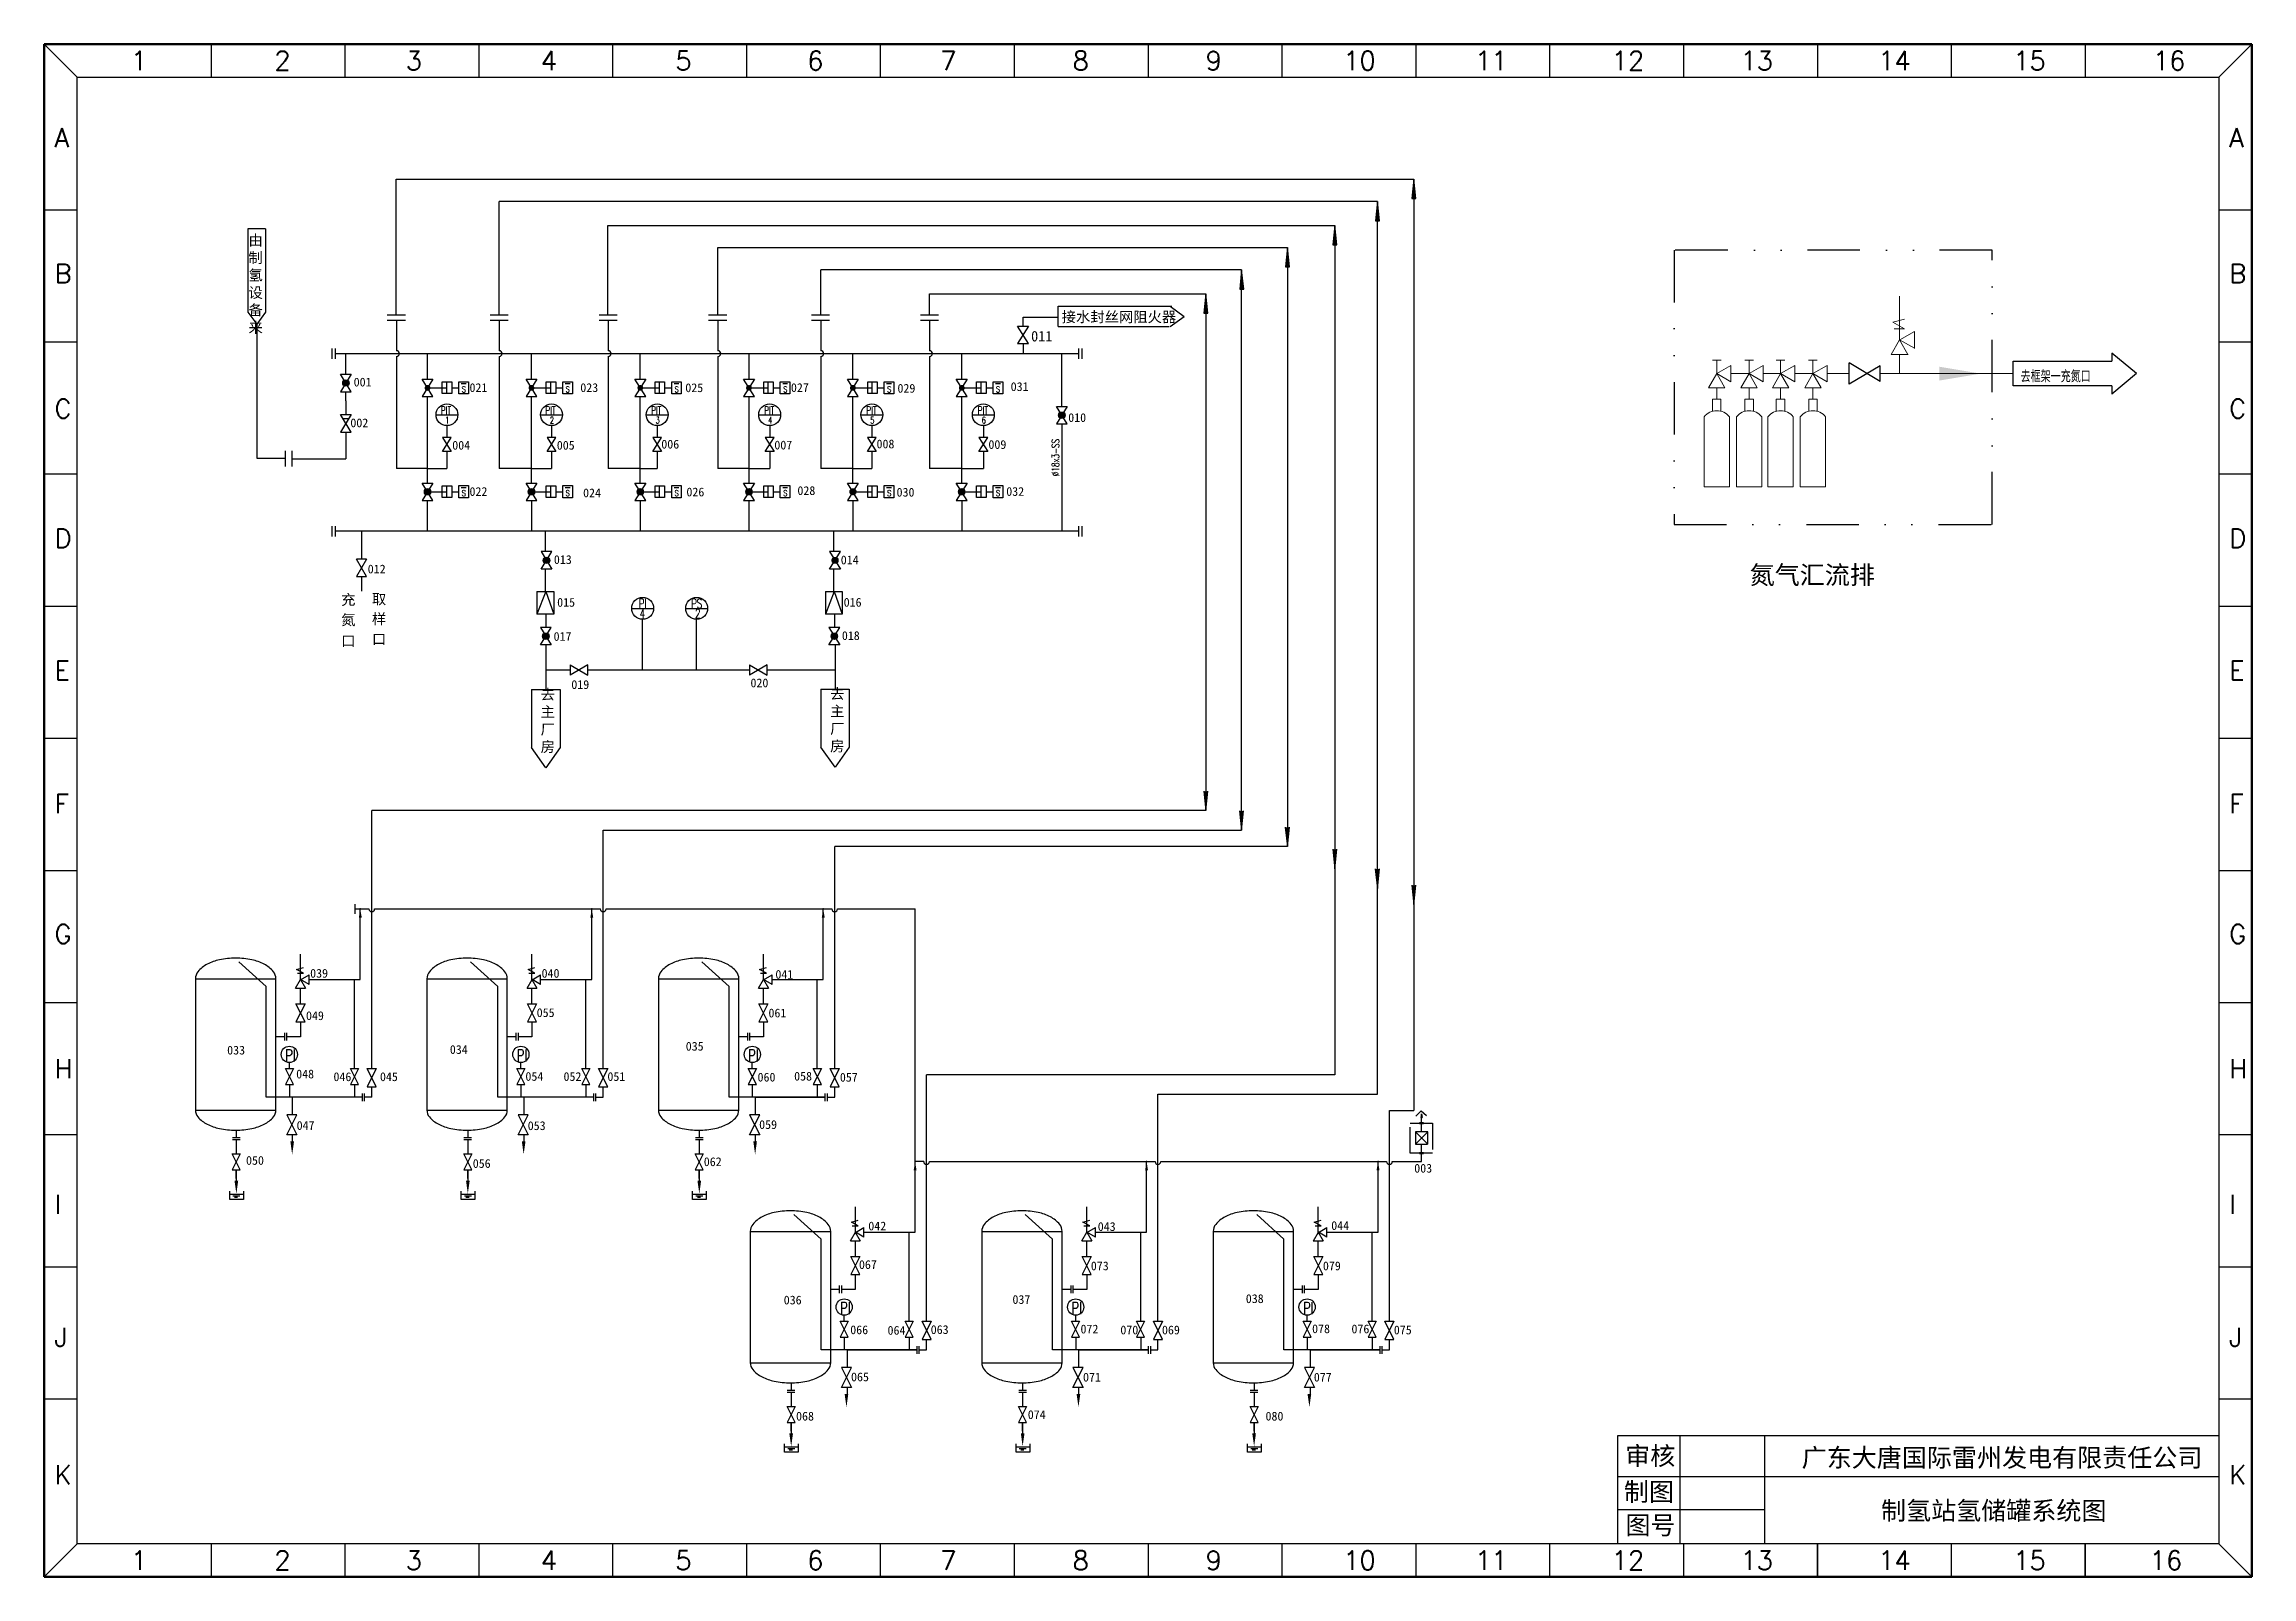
# Model space of a CAD drawing. Extents: x 3156 to 3577, y -1004 to -712.
import ezdxf
from ezdxf.enums import TextEntityAlignment as Align

# ---------------------------------------------------------------- set-up
doc = ezdxf.new("R2010")
doc.units = 0
doc.header["$LTSCALE"] = 10
doc.header["$MEASUREMENT"] = 0
doc.header["$PDSIZE"] = 5
for name, pattern in [('ACAD_ISO02W100', [15, 12, -3]), ('ACAD_ISO12W100', [22, 12, -3, 0.5, -3, 0.5, -3]), ('DIVIDE', [1.25, 0.5, -0.25, 0, -0.25, 0, -0.25])]:
    doc.linetypes.add(name, pattern=pattern)
doc.layers.get('0').update_dxf_attribs({"linetype": 'CONTINUOUS'})
for name, color, linetype in [('01', 7, 'CONTINUOUS'), ('1', 7, 'CONTINUOUS'), ('ASHADE', 5, 'DIVIDE'), ('OBJECT', 5, 'CONTINUOUS'), ('SD', 5, 'DIVIDE'), ('TEXT', 4, 'CONTINUOUS'), ('WORD', 5, 'CONTINUOUS')]:
    doc.layers.add(name, color=color, linetype=linetype)
doc.layers.add('CAXA3', color=2, linetype='CONTINUOUS', lineweight=25)
doc.styles.add('HZTXT', font='geditxt.shx', dxfattribs={"width": 0.7, "height": 480, "bigfont": 'hztxt1.shx'})
doc.styles.get("Standard").update_dxf_attribs({"font": 'geditxt.shx', "width": 0.7, "bigfont": 'hztxt1.shx'})
doc.styles.add('样式 1', font='', dxfattribs={"height": 2})
doc.styles.get('样式 1').set_extended_font_data('FangSong_GB2312')

msp = doc.modelspace()

# ---------------------------------------------------------------- texts
at = {"color": 0}
for s, height, p in [('1', 3.62, (3172.5, -716.63)), ('2', 3.62, (3199.84, -716.63)), ('3', 3.62, (3224.89, -716.63)), ('4', 3.62, (3250.63, -716.63)), ('5', 3.62, (3276.27, -716.63)), ('6', 3.62, (3301.41, -716.63)), ('7', 3.62, (3326.75, -716.63)), ('8', 3.62, (3352, -716.63)), ('9', 3.62, (3377.34, -716.63)), ('10', 3.616, (3403.58, -716.63)), ('11', 3.616, (3428.72, -716.63)), ('12', 3.616, (3454.76, -716.63)), ('13', 3.616, (3479.31, -716.63)), ('14', 3.616, (3505.55, -716.63)), ('15', 3.616, (3531.29, -716.63)), ('16', 3.616, (3557.93, -716.63)), ('A', 3.62, (3157.91, -731.33)), ('A', 3.62, (3572.45, -731.33)), ('B', 3.62, (3157.91, -757.23)), ('B', 3.62, (3572.45, -757.23)), ('C', 3.62, (3157.91, -783.01)), ('C', 3.62, (3572.45, -783.01)), ('D', 3.62, (3157.91, -807.74)), ('D', 3.62, (3572.45, -807.74)), ('E', 3.62, (3157.91, -832.94)), ('E', 3.62, (3572.45, -832.94)), ('F', 3.62, (3157.91, -858.37)), ('F', 3.62, (3572.45, -858.37)), ('G', 3.62, (3157.91, -883.21)), ('G', 3.62, (3572.45, -883.21)), ('H', 3.62, (3157.91, -908.88)), ('H', 3.62, (3572.45, -908.88)), ('I', 3.62, (3157.91, -934.77)), ('I', 3.62, (3572.45, -934.77)), ('J', 3.62, (3157.91, -960.09)), ('J', 3.62, (3572.45, -960.09)), ('K', 3.62, (3157.91, -986.34)), ('K', 3.62, (3572.45, -986.34)), ('1', 3.62, (3172.5, -1002.65)), ('2', 3.62, (3199.84, -1002.65)), ('3', 3.62, (3224.89, -1002.65)), ('4', 3.62, (3250.63, -1002.65)), ('5', 3.62, (3276.27, -1002.65)), ('6', 3.62, (3301.41, -1002.65)), ('7', 3.62, (3326.75, -1002.65)), ('8', 3.62, (3352, -1002.65)), ('9', 3.62, (3377.34, -1002.65)), ('10', 3.616, (3403.58, -1002.65)), ('11', 3.616, (3428.72, -1002.65)), ('12', 3.616, (3454.76, -1002.65)), ('13', 3.616, (3479.31, -1002.65)), ('14', 3.616, (3505.55, -1002.65)), ('15', 3.616, (3531.29, -1002.65)), ('16', 3.616, (3557.32, -1002.65))]:
    msp.add_text(s, height=height, dxfattribs=at).set_placement(p)
at = {"style": '样式 1'}
msp.add_text('接水封丝网阻火器', height=2, dxfattribs=at).set_placement((3349.92, -764.69))
at = {"char_height": 2, "style": '样式 1'}
for s, width, gutter_width, insert, attachment_point in [('\\P{\\fSimSun|b0|i0|c134|p2;由\\P制\\P氢\\P设\\P备\\P来}', 3.9266, 20, (3196.26, -744.73), 2), ('去\\P主\\P厂\\P房', 5.4153, 15, (3250.59, -834.68), 1), ('去\\P主\\P厂\\P房', 5.4153, 15, (3305.78, -834.56), 1)]:
    msp.add_mtext_dynamic_manual_height_columns(s, width=width, gutter_width=gutter_width, heights=[0], dxfattribs=dict(at, insert=insert, attachment_point=attachment_point))
at = {"width": 9.0894, "attachment_point": 1, "style": '样式 1'}
for s, insert, char_height in [('011', (3344.08, -766.37), 2), ('001', (3214.95, -775.29), 1.672), ('021', (3237.03, -776.35), 1.672), ('023', (3258.15, -776.35), 1.672), ('025', (3278.17, -776.37), 1.672), ('027', (3298.3, -776.35), 1.672), ('029', (3318.61, -776.48), 1.672), ('031', (3340.19, -776.16), 1.672), ('010', (3351.16, -782.07), 1.672), ('002', (3214.32, -783.07), 1.672), ('004', (3233.74, -787.34), 1.672), ('005', (3253.67, -787.34), 1.672), ('006', (3273.59, -787.13), 1.672), ('007', (3295.14, -787.3), 1.672), ('008', (3314.62, -787.09), 1.672), ('009', (3335.95, -787.2), 1.672), ('022', (3237.03, -796.16), 1.672), ('024', (3258.68, -796.42), 1.672), ('026', (3278.38, -796.25), 1.672), ('028', (3299.54, -795.99), 1.672), ('030', (3318.44, -796.3), 1.672), ('032', (3339.35, -796.15), 1.672), ('012', (3217.63, -810.94), 1.672), ('013', (3253.11, -809.15), 1.672), ('014', (3307.8, -809.21), 1.672), ('015', (3253.74, -817.3), 1.672), ('016', (3308.36, -817.29), 1.672), ('017', (3253.06, -823.8), 1.672), ('018', (3308.01, -823.65), 1.672), ('019', (3256.44, -832.98), 1.672), ('020', (3290.59, -832.66), 1.672), ('039', (3206.65, -888.05), 1.672), ('040', (3250.77, -888.05), 1.672), ('041', (3295.34, -888.25), 1.672), ('049', (3205.86, -896.13), 1.672), ('055', (3249.84, -895.55), 1.672), ('061', (3294.02, -895.62), 1.672), ('033', (3190.83, -902.7), 1.672), ('034', (3233.28, -902.59), 1.672), ('035', (3278.25, -901.96), 1.672), ('048', (3203.99, -907.25), 1.672), ('046', (3211.1, -907.77), 1.672), ('045', (3219.96, -907.77), 1.672), ('054', (3247.69, -907.71), 1.672), ('052', (3254.95, -907.74), 1.672), ('051', (3263.32, -907.74), 1.672), ('060', (3291.94, -907.85), 1.672), ('058', (3298.91, -907.67), 1.672), ('057', (3307.63, -907.88), 1.672), ('047', (3204.08, -917.07), 1.672), ('053', (3248.13, -917.11), 1.672), ('059', (3292.24, -916.9), 1.672), ('050', (3194.43, -923.73), 1.672), ('056', (3237.65, -924.32), 1.672), ('062', (3281.69, -923.98), 1.672), ('003', (3417.12, -925.23), 1.672), ('042', (3313.05, -936.24), 1.672), ('043', (3356.79, -936.35), 1.672), ('044', (3401.3, -936.16), 1.672), ('067', (3311.27, -943.6), 1.672), ('073', (3355.47, -943.85), 1.672), ('079', (3399.71, -943.85), 1.672), ('036', (3296.93, -950.36), 1.672), ('037', (3340.53, -950.26), 1.672), ('038', (3385.01, -950.1), 1.672), ('066', (3309.61, -956.04), 1.672), ('064', (3316.72, -956.14), 1.672), ('063', (3324.95, -956), 1.672), ('072', (3353.5, -955.89), 1.672), ('070', (3361.1, -956.07), 1.672), ('069', (3369.03, -956.07), 1.672), ('078', (3397.65, -955.84), 1.672), ('076', (3405.15, -955.87), 1.672), ('075', (3413.23, -956.07), 1.672), ('065', (3309.76, -965.02), 1.672), ('071', (3353.98, -965.07), 1.672), ('077', (3397.98, -965.07), 1.672), ('068', (3299.28, -972.51), 1.672), ('074', (3343.45, -972.22), 1.672), ('080', (3388.77, -972.51), 1.672)]:
    msp.add_mtext(s, dxfattribs=dict(at, insert=insert, char_height=char_height))
at = {"color": 0, "char_height": 3.5, "width": 115.1998, "attachment_point": 5, "style": '样式 1'}
for s, insert in [('{\\fFangSong_GB2312|b0|i0|c134|p49;审核}', (3462.1, -981.12)), ('广东大唐国际雷州发电有限责任公司', (3529.16, -981.47)), ('{\\fFangSong_GB2312|b0|i0|c134|p49;制图}', (3461.86, -987.95)), ('{\\fFangSong|b0|i0|c134|p49;图号}', (3462.15, -994.33)), ('{\\fSimSun|b0|i0|c134|p2;制氢站氢储罐系统图}', (3527.59, -991.56))]:
    msp.add_mtext(s, dxfattribs=dict(at, insert=insert))
at = {"layer": '01', "color": 7, "style": '样式 1', "width": 0.7}
msp.add_text('去框架一充氮口', height=2, dxfattribs=at).set_placement((3532.71, -775.96))
at = {"layer": '01', "insert": (3481.06, -811.16), "char_height": 3.5, "attachment_point": 1, "style": '样式 1'}
msp.add_mtext_dynamic_manual_height_columns('氮气汇流排', width=35.5851, gutter_width=15, heights=[0], dxfattribs=at)
at = {"layer": 'TEXT', "color": 7, "style": 'HZTXT', "width": 0.7}
for p in [(3201.89, -905.69), (3290.14, -905.69), (3307.65, -953.88), (3351.78, -953.88), (3395.9, -953.88)]:
    msp.add_text('PI', height=2.299, dxfattribs=at).set_placement(p)
at = {"layer": 'TEXT', "color": 0, "style": 'HZTXT', "width": 0.7}
msp.add_text('PI', height=2.299, dxfattribs=at).set_placement((3246.02, -905.69))
at = {"layer": 'WORD', "color": 7, "width": 0.7}
for s, height, p in [('s', 1.74, (3235.5, -778.1)), ('s', 1.74, (3255.31, -778.1)), ('s', 1.74, (3276.06, -778.1)), ('s', 1.74, (3296.78, -778.1)), ('s', 1.74, (3316.59, -778.1)), ('s', 1.74, (3337.34, -778.1)), ('PIT', 1.453, (3231.57, -782.22)), ('PIT', 1.453, (3251.5, -782.22)), ('PIT', 1.453, (3271.65, -782.22)), ('PIT', 1.453, (3293.19, -782.22)), ('PIT', 1.453, (3312.67, -782.22)), ('PIT', 1.453, (3333.91, -782.22)), ('1', 1.25, (3232.42, -784.03)), ('2', 1.25, (3252.35, -784.03)), ('3', 1.25, (3272.51, -784.03)), ('4', 1.25, (3293.95, -784.03)), ('5', 1.25, (3313.43, -784.03)), ('6', 1.25, (3334.67, -784.03)), ('s', 1.74, (3235.5, -797.9)), ('s', 1.74, (3255.31, -797.9)), ('s', 1.74, (3276.06, -797.9)), ('s', 1.74, (3296.78, -797.9)), ('s', 1.74, (3316.59, -797.9)), ('s', 1.74, (3337.34, -797.9)), ('4', 1.74, (3269.45, -821.14)), ('2', 1.74, (3280.03, -821.16))]:
    msp.add_text(s, height=height, dxfattribs=at).set_placement(p)
msp.add_text('%%C18x3-SS', height=1.451, rotation=90, dxfattribs=at).set_placement((3349.46, -794.07))
at = {"layer": 'WORD', "color": 7, "style": '样式 1'}
for s, p in [('充', (3212.57, -818.63)), ('取', (3218.43, -818.51)), ('氮', (3212.57, -822.48)), ('样', (3218.43, -822.3)), ('口', (3212.57, -826.5)), ('口', (3218.43, -826.15))]:
    msp.add_text(s, height=2, dxfattribs=at).set_placement(p)
at = {"layer": 'WORD', "color": 7, "width": 0.7}
for s, p in [('PI', (3270.04, -819.24)), ('PS', (3280.34, -819.24))]:
    msp.add_text(s, height=1.742, dxfattribs=at).set_placement(p, align=Align.CENTER)

# ---------------------------------------------------------------- blocks, each defined once
blk = doc.blocks.new('A$C7A337745')
for p, q in [((0, 0), (0, 3.9)), ((0, 2.4), (6.4, 2.4)), ((6.4, 0), (0, 0)), ((1.5, 1.7), (4.8, 1.7)), ((2.2, 1.1), (3.7, 1.1)), ((6.4, 3.9), (6.4, 0))]:
    blk.add_line(p, q)

# ---------------------------------------------------------------- hatches: boundary and pattern name
at = {"linetype": 'Continuous', "lineweight": 0}
msp.add_hatch(color=7, dxfattribs=at).paths.add_polyline_path([(3525.12, -774.52), (3517.2, -775.84), (3517.2, -773.2)], flags=0)
h = msp.add_hatch(color=251)
h.paths.add_polyline_path([(3418.51, -915.67), (3418.37, -916.37), (3418.51, -916.37)])
h.paths.add_polyline_path([(3418.65, -916.37), (3418.51, -915.67), (3418.51, -916.37)])
at = {"layer": 'ASHADE', "linetype": 'ByBlock'}
for color, points in [(142, [(3203.58, -920.95), (3202.88, -920.95), (3203.23, -923.43)]), (142, [(3247.7, -920.95), (3247.01, -920.95), (3247.35, -923.43)]), (142, [(3291.82, -920.95), (3291.13, -920.95), (3291.48, -923.43)]), (0, [(3192.94, -928.45), (3192.24, -928.45), (3192.59, -930.93)]), (0, [(3237.06, -928.45), (3236.37, -928.45), (3236.71, -930.93)]), (0, [(3281.18, -928.45), (3280.49, -928.45), (3280.84, -930.93)]), (142, [(3309.23, -969.14), (3308.54, -969.14), (3308.89, -971.62)]), (142, [(3353.46, -969.14), (3352.76, -969.14), (3353.11, -971.62)]), (142, [(3397.48, -969.14), (3396.79, -969.14), (3397.13, -971.62)]), (0, [(3298.7, -976.64), (3298, -976.64), (3298.35, -979.12)]), (0, [(3342.82, -976.64), (3342.13, -976.64), (3342.47, -979.12)]), (0, [(3386.94, -976.64), (3386.25, -976.64), (3386.6, -979.12)])]:
    msp.add_hatch(color=color, dxfattribs=at).paths.add_polyline_path(points)
at = {"layer": 'WORD'}
h = msp.add_hatch(color=1, dxfattribs=at)
h.paths.add_polyline_path([(3417.04, -737.44), (3416.68, -741.13), (3417.04, -741.13)])
h.paths.add_polyline_path([(3417.04, -737.44), (3417.04, -741.13), (3417.44, -741.13)])
h = msp.add_hatch(color=1, dxfattribs=at)
h.paths.add_polyline_path([(3410.1, -741.7), (3409.74, -745.39), (3410.1, -745.39)])
h.paths.add_polyline_path([(3410.1, -741.7), (3410.1, -745.39), (3410.5, -745.39)])
h = msp.add_hatch(color=1, dxfattribs=at)
h.paths.add_polyline_path([(3401.97, -746.25), (3401.61, -749.94), (3401.97, -749.94)])
h.paths.add_polyline_path([(3401.97, -746.25), (3401.97, -749.94), (3402.38, -749.94)])
h = msp.add_hatch(color=1, dxfattribs=at)
h.paths.add_polyline_path([(3392.94, -750.45), (3392.58, -754.15), (3392.94, -754.15)])
h.paths.add_polyline_path([(3392.94, -750.45), (3392.94, -754.15), (3393.34, -754.15)])
h = msp.add_hatch(color=1, dxfattribs=at)
h.paths.add_polyline_path([(3384.22, -754.71), (3383.86, -758.41), (3384.22, -758.41)])
h.paths.add_polyline_path([(3384.22, -754.71), (3384.22, -758.41), (3384.62, -758.41)])
h = msp.add_hatch(color=1, dxfattribs=at)
h.paths.add_polyline_path([(3377.4, -759.27), (3377.03, -762.96), (3377.4, -762.96)])
h.paths.add_polyline_path([(3377.4, -759.27), (3377.4, -762.96), (3377.8, -762.96)])
at = {"layer": 'WORD', "linetype": 'ACAD_ISO12W100'}
h = msp.add_hatch(color=7, dxfattribs=at)
h.paths.add_polyline_path([(3214.02, -776.31, 0.284079), (3213.71, -775.81), (3213.46, -776.31), (3213.71, -776.81, 0.284079)])
h.paths.add_polyline_path([(3213.46, -776.31), (3213.21, -775.81, 0.284079), (3212.9, -776.31, 0.284079), (3213.21, -776.81)])
h.paths.add_polyline_path([(3213.71, -775.81, 0.236068), (3213.21, -775.81), (3213.46, -776.31)])
h.paths.add_polyline_path([(3213.46, -776.31), (3213.21, -776.81, 0.236068), (3213.71, -776.81)])
h = msp.add_hatch(color=7, dxfattribs=at)
h.paths.add_polyline_path([(3229.59, -777.24, 0.284079), (3229.28, -776.74), (3229.03, -777.24), (3229.28, -777.74, 0.284079)])
h.paths.add_polyline_path([(3229.03, -777.24), (3228.78, -776.74, 0.284079), (3228.48, -777.24, 0.284079), (3228.78, -777.74)])
h.paths.add_polyline_path([(3229.28, -776.74, 0.236068), (3228.78, -776.74), (3229.03, -777.24)])
h.paths.add_polyline_path([(3229.03, -777.24), (3228.78, -777.74, 0.236068), (3229.28, -777.74)])
h = msp.add_hatch(color=7, dxfattribs=at)
h.paths.add_polyline_path([(3249.4, -777.24, 0.284079), (3249.09, -776.74), (3248.84, -777.24), (3249.09, -777.74, 0.284079)])
h.paths.add_polyline_path([(3248.84, -777.24), (3248.59, -776.74, 0.284079), (3248.29, -777.24, 0.284079), (3248.59, -777.74)])
h.paths.add_polyline_path([(3249.09, -776.74, 0.236068), (3248.59, -776.74), (3248.84, -777.24)])
h.paths.add_polyline_path([(3248.84, -777.24), (3248.59, -777.74, 0.236068), (3249.09, -777.74)])
h = msp.add_hatch(color=7, dxfattribs=at)
h.paths.add_polyline_path([(3270.15, -777.24, 0.284079), (3269.84, -776.74), (3269.59, -777.24), (3269.84, -777.74, 0.284079)])
h.paths.add_polyline_path([(3269.59, -777.24), (3269.34, -776.74, 0.284079), (3269.04, -777.24, 0.284079), (3269.34, -777.74)])
h.paths.add_polyline_path([(3269.84, -776.74, 0.236068), (3269.34, -776.74), (3269.59, -777.24)])
h.paths.add_polyline_path([(3269.59, -777.24), (3269.34, -777.74, 0.236068), (3269.84, -777.74)])
h = msp.add_hatch(color=7, dxfattribs=at)
h.paths.add_polyline_path([(3290.86, -777.24, 0.284079), (3290.55, -776.74), (3290.31, -777.24), (3290.55, -777.74, 0.284079)])
h.paths.add_polyline_path([(3290.31, -777.24), (3290.06, -776.74, 0.284079), (3289.75, -777.24, 0.284079), (3290.06, -777.74)])
h.paths.add_polyline_path([(3290.55, -776.74, 0.236068), (3290.06, -776.74), (3290.31, -777.24)])
h.paths.add_polyline_path([(3290.31, -777.24), (3290.06, -777.74, 0.236068), (3290.55, -777.74)])
h = msp.add_hatch(color=7, dxfattribs=at)
h.paths.add_polyline_path([(3310.67, -777.24, 0.284079), (3310.37, -776.74), (3310.12, -777.24), (3310.37, -777.74, 0.284079)])
h.paths.add_polyline_path([(3310.12, -777.24), (3309.87, -776.74, 0.284079), (3309.56, -777.24, 0.284079), (3309.87, -777.74)])
h.paths.add_polyline_path([(3310.37, -776.74, 0.236068), (3309.87, -776.74), (3310.12, -777.24)])
h.paths.add_polyline_path([(3310.12, -777.24), (3309.87, -777.74, 0.236068), (3310.37, -777.74)])
h = msp.add_hatch(color=7, dxfattribs=at)
h.paths.add_polyline_path([(3331.42, -777.24, 0.284079), (3331.11, -776.74), (3330.86, -777.24), (3331.11, -777.74, 0.284079)])
h.paths.add_polyline_path([(3330.86, -777.24), (3330.62, -776.74, 0.284079), (3330.31, -777.24, 0.284079), (3330.62, -777.74)])
h.paths.add_polyline_path([(3331.11, -776.74, 0.236068), (3330.62, -776.74), (3330.86, -777.24)])
h.paths.add_polyline_path([(3330.86, -777.24), (3330.62, -777.74, 0.236068), (3331.11, -777.74)])
h = msp.add_hatch(color=7, dxfattribs=at)
h.paths.add_polyline_path([(3350.5, -782.45, 0.284079), (3350.19, -781.95), (3349.94, -782.45), (3350.19, -782.94, 0.284079)])
h.paths.add_polyline_path([(3349.94, -782.45), (3349.69, -781.95, 0.284079), (3349.39, -782.45, 0.284079), (3349.69, -782.94)])
h.paths.add_polyline_path([(3350.19, -781.95, 0.236068), (3349.69, -781.95), (3349.94, -782.45)])
h.paths.add_polyline_path([(3349.94, -782.45), (3349.69, -782.94, 0.236068), (3350.19, -782.94)])
h = msp.add_hatch(color=7, dxfattribs=at)
h.paths.add_polyline_path([(3229.59, -797.05, 0.284079), (3229.28, -796.55), (3229.03, -797.05), (3229.28, -797.55, 0.284079)])
h.paths.add_polyline_path([(3229.03, -797.05), (3228.78, -796.55, 0.284079), (3228.48, -797.05, 0.284079), (3228.78, -797.55)])
h.paths.add_polyline_path([(3229.28, -796.55, 0.236068), (3228.78, -796.55), (3229.03, -797.05)])
h.paths.add_polyline_path([(3229.03, -797.05), (3228.78, -797.55, 0.236068), (3229.28, -797.55)])
h = msp.add_hatch(color=7, dxfattribs=at)
h.paths.add_polyline_path([(3249.4, -797.05, 0.284079), (3249.09, -796.55), (3248.84, -797.05), (3249.09, -797.55, 0.284079)])
h.paths.add_polyline_path([(3248.84, -797.05), (3248.59, -796.55, 0.284079), (3248.29, -797.05, 0.284079), (3248.59, -797.55)])
h.paths.add_polyline_path([(3249.09, -796.55, 0.236068), (3248.59, -796.55), (3248.84, -797.05)])
h.paths.add_polyline_path([(3248.84, -797.05), (3248.59, -797.55, 0.236068), (3249.09, -797.55)])
h = msp.add_hatch(color=7, dxfattribs=at)
h.paths.add_polyline_path([(3270.15, -797.05, 0.284079), (3269.84, -796.55), (3269.59, -797.05), (3269.84, -797.55, 0.284079)])
h.paths.add_polyline_path([(3269.59, -797.05), (3269.34, -796.55, 0.284079), (3269.04, -797.05, 0.284079), (3269.34, -797.55)])
h.paths.add_polyline_path([(3269.84, -796.55, 0.236068), (3269.34, -796.55), (3269.59, -797.05)])
h.paths.add_polyline_path([(3269.59, -797.05), (3269.34, -797.55, 0.236068), (3269.84, -797.55)])
h = msp.add_hatch(color=7, dxfattribs=at)
h.paths.add_polyline_path([(3290.86, -797.05, 0.284079), (3290.55, -796.55), (3290.31, -797.05), (3290.55, -797.55, 0.284079)])
h.paths.add_polyline_path([(3290.31, -797.05), (3290.06, -796.55, 0.284079), (3289.75, -797.05, 0.284079), (3290.06, -797.55)])
h.paths.add_polyline_path([(3290.55, -796.55, 0.236068), (3290.06, -796.55), (3290.31, -797.05)])
h.paths.add_polyline_path([(3290.31, -797.05), (3290.06, -797.55, 0.236068), (3290.55, -797.55)])
h = msp.add_hatch(color=7, dxfattribs=at)
h.paths.add_polyline_path([(3310.67, -797.05, 0.284079), (3310.37, -796.55), (3310.12, -797.05), (3310.37, -797.55, 0.284079)])
h.paths.add_polyline_path([(3310.12, -797.05), (3309.87, -796.55, 0.284079), (3309.56, -797.05, 0.284079), (3309.87, -797.55)])
h.paths.add_polyline_path([(3310.37, -796.55, 0.236068), (3309.87, -796.55), (3310.12, -797.05)])
h.paths.add_polyline_path([(3310.12, -797.05), (3309.87, -797.55, 0.236068), (3310.37, -797.55)])
h = msp.add_hatch(color=7, dxfattribs=at)
h.paths.add_polyline_path([(3331.42, -797.05, 0.284079), (3331.11, -796.55), (3330.86, -797.05), (3331.11, -797.55, 0.284079)])
h.paths.add_polyline_path([(3330.86, -797.05), (3330.62, -796.55, 0.284079), (3330.31, -797.05, 0.284079), (3330.62, -797.55)])
h.paths.add_polyline_path([(3331.11, -796.55, 0.236068), (3330.62, -796.55), (3330.86, -797.05)])
h.paths.add_polyline_path([(3330.86, -797.05), (3330.62, -797.55, 0.236068), (3331.11, -797.55)])
h = msp.add_hatch(color=7, dxfattribs=at)
h.paths.add_polyline_path([(3252.27, -810.13, 0.284079), (3251.96, -809.63), (3251.71, -810.13), (3251.96, -810.63, 0.284079)])
h.paths.add_polyline_path([(3251.71, -810.13), (3251.47, -809.63, 0.284079), (3251.16, -810.13, 0.284079), (3251.47, -810.63)])
h.paths.add_polyline_path([(3251.96, -809.63, 0.236068), (3251.47, -809.63), (3251.71, -810.13)])
h.paths.add_polyline_path([(3251.71, -810.13), (3251.47, -810.63, 0.236068), (3251.96, -810.63)])
h = msp.add_hatch(color=7, dxfattribs=at)
h.paths.add_polyline_path([(3307.26, -810.13, 0.284079), (3306.96, -809.63), (3306.71, -810.13), (3306.96, -810.63, 0.284079)])
h.paths.add_polyline_path([(3306.71, -810.13), (3306.46, -809.63, 0.284079), (3306.15, -810.13, 0.284079), (3306.46, -810.63)])
h.paths.add_polyline_path([(3306.96, -809.63, 0.236068), (3306.46, -809.63), (3306.71, -810.13)])
h.paths.add_polyline_path([(3306.71, -810.13), (3306.46, -810.63, 0.236068), (3306.96, -810.63)])
h = msp.add_hatch(color=7, dxfattribs=at)
h.paths.add_polyline_path([(3252.14, -824.59, 0.284079), (3251.83, -824.09), (3251.58, -824.59), (3251.83, -825.09, 0.284079)])
h.paths.add_polyline_path([(3251.58, -824.59), (3251.33, -824.09, 0.284079), (3251.03, -824.59, 0.284079), (3251.33, -825.09)])
h.paths.add_polyline_path([(3251.83, -824.09, 0.236068), (3251.33, -824.09), (3251.58, -824.59)])
h.paths.add_polyline_path([(3251.58, -824.59), (3251.33, -825.09, 0.236068), (3251.83, -825.09)])
h = msp.add_hatch(color=7, dxfattribs=at)
h.paths.add_polyline_path([(3307.13, -824.59, 0.284079), (3306.82, -824.09), (3306.58, -824.59), (3306.82, -825.09, 0.284079)])
h.paths.add_polyline_path([(3306.58, -824.59), (3306.33, -824.09, 0.284079), (3306.02, -824.59, 0.284079), (3306.33, -825.09)])
h.paths.add_polyline_path([(3306.82, -824.09, 0.236068), (3306.33, -824.09), (3306.58, -824.59)])
h.paths.add_polyline_path([(3306.58, -824.59), (3306.33, -825.09, 0.236068), (3306.82, -825.09)])
at = {"layer": 'WORD'}
h = msp.add_hatch(color=1, dxfattribs=at)
h.paths.add_polyline_path([(3377.4, -857.86), (3377.76, -854.16), (3377.4, -854.16)])
h.paths.add_polyline_path([(3377.4, -857.86), (3377.4, -854.16), (3377, -854.16)])
h = msp.add_hatch(color=1, dxfattribs=at)
h.paths.add_polyline_path([(3384.22, -861.6), (3384.59, -857.91), (3384.22, -857.91)])
h.paths.add_polyline_path([(3384.22, -861.6), (3384.22, -857.91), (3383.82, -857.91)])
h = msp.add_hatch(color=1, dxfattribs=at)
h.paths.add_polyline_path([(3392.94, -864.71), (3393.31, -861.02), (3392.94, -861.02)])
h.paths.add_polyline_path([(3392.94, -864.71), (3392.94, -861.02), (3392.54, -861.02)])
h = msp.add_hatch(color=1, dxfattribs=at)
h.paths.add_polyline_path([(3401.97, -868.93), (3402.34, -865.24), (3401.97, -865.24)])
h.paths.add_polyline_path([(3401.97, -868.93), (3401.97, -865.24), (3401.57, -865.24)])
h = msp.add_hatch(color=1, dxfattribs=at)
h.paths.add_polyline_path([(3410.1, -872.68), (3410.47, -868.98), (3410.1, -868.98)])
h.paths.add_polyline_path([(3410.1, -872.68), (3410.1, -868.98), (3409.7, -868.98)])
h = msp.add_hatch(color=1, dxfattribs=at)
h.paths.add_polyline_path([(3417.04, -875.79), (3417.4, -872.09), (3417.04, -872.09)])
h.paths.add_polyline_path([(3417.04, -875.79), (3417.04, -872.09), (3416.64, -872.09)])

# ---------------------------------------------------------------- linework, layer by layer
at = {"color": 0, "lineweight": 50}
for p, q in [((3155.95, -1004), (3155.95, -711.68)), ((3155.95, -711.68), (3576.79, -711.68)), ((3576.79, -711.68), (3576.79, -1004)), ((3576.79, -1004), (3155.95, -1004))]:
    msp.add_line(p, q, dxfattribs=at)
at = {"color": 0}
for p, q in [((3162.25, -717.98), (3155.95, -711.68)), ((3187.76, -711.68), (3187.76, -717.98)), ((3213.28, -711.68), (3213.28, -717.98)), ((3238.79, -711.68), (3238.79, -717.98)), ((3264.31, -711.68), (3264.31, -717.98)), ((3289.82, -711.68), (3289.82, -717.98)), ((3315.34, -711.68), (3315.34, -717.98)), ((3340.85, -711.68), (3340.85, -717.98)), ((3366.37, -711.68), (3366.37, -717.98)), ((3391.88, -711.68), (3391.88, -717.98)), ((3417.4, -711.68), (3417.4, -717.98)), ((3442.91, -711.68), (3442.91, -717.98)), ((3468.43, -711.68), (3468.43, -717.98)), ((3493.98, -711.68), (3493.98, -717.98)), ((3519.5, -711.68), (3519.5, -717.98)), ((3545.01, -711.68), (3545.01, -717.98)), ((3570.49, -717.98), (3576.79, -711.68)), ((3162.25, -743.32), (3155.95, -743.32)), ((3576.79, -743.32), (3570.49, -743.32)), ((3576.79, -743.32), (3570.49, -743.32)), ((3162.25, -768.52), (3155.95, -768.52)), ((3576.79, -768.52), (3570.49, -768.52)), ((3162.25, -793.72), (3155.95, -793.72)), ((3576.79, -793.72), (3570.49, -793.72)), ((3162.25, -818.92), (3155.95, -818.92)), ((3576.79, -818.92), (3570.49, -818.92)), ((3162.25, -844.12), (3155.95, -844.12)), ((3576.79, -844.12), (3570.49, -844.12)), ((3162.25, -869.32), (3155.95, -869.32)), ((3576.79, -869.32), (3570.49, -869.32)), ((3162.25, -894.52), (3155.95, -894.52)), ((3576.79, -894.52), (3570.49, -894.52)), ((3162.25, -919.72), (3155.95, -919.72)), ((3576.79, -919.72), (3570.49, -919.72)), ((3162.25, -944.92), (3155.95, -944.92)), ((3576.79, -944.92), (3570.49, -944.92)), ((3162.25, -970.12), (3155.95, -970.12)), ((3576.79, -970.12), (3570.49, -970.12)), ((3467.79, -997.7), (3467.79, -977.06)), ((3483.95, -997.7), (3483.95, -977.06)), ((3455.92, -984.87), (3570.49, -984.87)), ((3472.34, -984.87), (3570.3, -984.87)), ((3455.92, -991.14), (3483.93, -991.14)), ((3162.25, -997.7), (3155.95, -1004)), ((3187.76, -997.7), (3187.76, -1004)), ((3187.76, -997.7), (3187.76, -1004)), ((3213.28, -997.7), (3213.28, -1004)), ((3238.79, -997.7), (3238.79, -1004)), ((3264.31, -997.7), (3264.31, -1004)), ((3289.82, -997.7), (3289.82, -1004)), ((3315.34, -997.7), (3315.34, -1004)), ((3340.85, -997.7), (3340.85, -1004)), ((3366.37, -997.7), (3366.37, -1004)), ((3391.88, -997.7), (3391.88, -1004)), ((3417.4, -997.7), (3417.4, -1004)), ((3442.91, -997.7), (3442.91, -1004)), ((3468.43, -997.7), (3468.43, -1004)), ((3468.43, -997.7), (3468.43, -1004)), ((3493.94, -997.7), (3493.94, -1004)), ((3493.98, -997.7), (3493.98, -1004)), ((3519.46, -997.7), (3519.46, -1004)), ((3519.5, -997.7), (3519.5, -1004)), ((3544.97, -997.7), (3544.97, -1004)), ((3545.01, -997.7), (3545.01, -1004)), ((3570.49, -997.7), (3576.79, -1004))]:
    msp.add_line(p, q, dxfattribs=at)
at = {"color": 0, "lineweight": 30}
for p, q in [((3162.25, -717.98), (3570.49, -717.98)), ((3162.25, -997.7), (3162.25, -717.98)), ((3570.49, -717.98), (3570.49, -997.7)), ((3455.92, -977.06), (3570.49, -977.06)), ((3455.92, -997.7), (3455.92, -977.06)), ((3570.49, -997.7), (3162.25, -997.7))]:
    msp.add_line(p, q, dxfattribs=at)
for p, q in [((3198.15, -746.9), (3194.77, -746.9)), ((3194.77, -746.9), (3194.77, -762.77)), ((3198.15, -746.91), (3198.15, -762.77)), ((3349.27, -765.5), (3349.27, -761.68)), ((3349.27, -761.68), (3370.93, -761.68)), ((3370.57, -761.68), (3373.24, -763.59)), ((3194.77, -762.77), (3196.46, -765.07)), ((3198.15, -762.77), (3196.46, -765.07)), ((3349.27, -765.5), (3370.4, -765.5)), ((3370.57, -765.5), (3373.24, -763.59)), ((3203.46, -910.12), (3201.93, -907.06)), ((3201.93, -907.06), (3203.46, -907.06)), ((3203.46, -907.06), (3201.93, -910.12)), ((3215.85, -910.12), (3214.32, -907.06)), ((3214.32, -907.06), (3215.85, -907.06)), ((3215.85, -907.06), (3214.32, -910.12)), ((3247.58, -910.12), (3246.05, -907.06)), ((3246.05, -907.06), (3247.58, -907.06)), ((3247.58, -907.06), (3246.05, -910.12)), ((3259.97, -910.12), (3258.44, -907.06)), ((3258.44, -907.06), (3259.97, -907.06)), ((3259.97, -907.06), (3258.44, -910.12)), ((3291.71, -910.12), (3290.17, -907.06)), ((3290.17, -907.06), (3291.71, -907.06)), ((3291.71, -907.06), (3290.17, -910.12)), ((3304.1, -910.12), (3302.57, -907.06)), ((3302.57, -907.06), (3304.1, -907.06)), ((3304.1, -907.06), (3302.57, -910.12)), ((3201.93, -910.12), (3203.46, -910.12)), ((3214.32, -910.12), (3215.85, -910.12)), ((3246.05, -910.12), (3247.58, -910.12)), ((3258.44, -910.12), (3259.97, -910.12)), ((3290.17, -910.12), (3291.71, -910.12)), ((3302.57, -910.12), (3304.1, -910.12)), ((3353.76, -939.9), (3354.69, -938.27)), ((3309.22, -958.31), (3307.69, -955.25)), ((3307.69, -955.25), (3309.22, -955.25)), ((3309.22, -955.25), (3307.69, -958.31)), ((3321.61, -958.31), (3320.08, -955.25)), ((3320.08, -955.25), (3321.61, -955.25)), ((3321.61, -955.25), (3320.08, -958.31)), ((3353.34, -958.31), (3351.81, -955.25)), ((3351.81, -955.25), (3353.34, -955.25)), ((3353.34, -955.25), (3351.81, -958.31)), ((3365.73, -958.31), (3364.2, -955.25)), ((3364.2, -955.25), (3365.73, -955.25)), ((3365.73, -955.25), (3364.2, -958.31)), ((3397.47, -958.31), (3395.93, -955.25)), ((3395.93, -955.25), (3397.47, -955.25)), ((3397.47, -955.25), (3395.93, -958.31)), ((3409.86, -958.31), (3408.32, -955.25)), ((3408.32, -955.25), (3409.86, -955.25)), ((3409.86, -955.25), (3408.32, -958.31)), ((3307.69, -958.31), (3309.22, -958.31)), ((3320.08, -958.31), (3321.61, -958.31)), ((3351.81, -958.31), (3353.34, -958.31)), ((3364.2, -958.31), (3365.73, -958.31)), ((3395.93, -958.31), (3397.47, -958.31)), ((3408.32, -958.31), (3409.86, -958.31))]:
    msp.add_line(p, q)
at = {"color": 7, "linetype": 'Continuous', "lineweight": 0}
for p, q in [((3509.63, -768.09), (3509.63, -759.75)), ((3508.33, -764.71), (3510.6, -764.14)), ((3510.6, -765.98), (3508.33, -764.71)), ((3508.03, -770.86), (3509.65, -768.05)), ((3508.61, -765.98), (3510.6, -765.98)), ((3509.61, -768.06), (3511.23, -770.86)), ((3512.46, -769.68), (3509.65, -768.06)), ((3509.66, -768.09), (3512.46, -766.47)), ((3512.47, -769.7), (3512.47, -766.46)), ((3473.97, -771.96), (3475.6, -771.96)), ((3474.79, -774.51), (3474.79, -771.96)), ((3474.79, -774.51), (3477.49, -772.95)), ((3477.49, -772.95), (3477.49, -776.07)), ((3480.14, -771.96), (3481.77, -771.96)), ((3480.96, -774.51), (3480.96, -771.96)), ((3480.96, -774.51), (3483.66, -772.95)), ((3483.66, -772.95), (3483.66, -776.07)), ((3486.13, -771.96), (3487.75, -771.96)), ((3486.95, -774.51), (3486.95, -771.96)), ((3486.95, -774.51), (3489.65, -772.95)), ((3489.65, -772.95), (3489.65, -776.07)), ((3492.3, -771.96), (3493.92, -771.96)), ((3493.12, -774.51), (3493.12, -771.96)), ((3493.12, -774.51), (3495.82, -772.95)), ((3495.82, -772.95), (3495.82, -776.07)), ((3508.01, -770.87), (3511.25, -770.87)), ((3509.63, -774.51), (3509.63, -770.87)), ((3473.23, -777.21), (3474.79, -774.51)), ((3476.35, -777.21), (3473.23, -777.21)), ((3474.79, -774.51), (3476.35, -777.21)), ((3477.49, -776.07), (3474.79, -774.51)), ((3474.79, -779.38), (3474.79, -777.21)), ((3477.49, -774.51), (3480.96, -774.51)), ((3479.4, -777.21), (3480.96, -774.51)), ((3482.52, -777.21), (3479.4, -777.21)), ((3480.96, -774.51), (3482.52, -777.21)), ((3483.66, -776.07), (3480.96, -774.51)), ((3480.96, -779.38), (3480.96, -777.21)), ((3483.66, -774.51), (3486.95, -774.51)), ((3485.39, -777.21), (3486.95, -774.51)), ((3488.51, -777.21), (3485.39, -777.21)), ((3486.95, -774.51), (3488.51, -777.21)), ((3489.65, -776.07), (3486.95, -774.51)), ((3486.95, -779.38), (3486.95, -777.21)), ((3489.65, -774.51), (3493.12, -774.51)), ((3491.56, -777.21), (3493.12, -774.51)), ((3494.67, -777.21), (3491.56, -777.21)), ((3493.12, -774.51), (3494.67, -777.21)), ((3495.82, -776.07), (3493.12, -774.51)), ((3493.12, -779.38), (3493.12, -777.21)), ((3495.82, -774.51), (3500.04, -774.51)), ((3505.96, -774.51), (3512.92, -774.51)), ((3512.92, -774.51), (3531.31, -774.51)), ((3472.37, -782.76), (3472.37, -796.12)), ((3473.99, -779.38), (3475.59, -779.38)), ((3473.99, -781.7), (3473.99, -779.38)), ((3475.59, -781.7), (3475.59, -779.38)), ((3477.21, -782.76), (3477.21, -796.12)), ((3478.54, -782.76), (3478.54, -796.12)), ((3480.16, -779.38), (3481.76, -779.38)), ((3480.16, -781.7), (3480.16, -779.38)), ((3481.76, -781.7), (3481.76, -779.38)), ((3483.38, -782.76), (3483.38, -796.12)), ((3484.53, -782.76), (3484.53, -796.12)), ((3486.14, -779.38), (3487.75, -779.38)), ((3486.14, -781.7), (3486.14, -779.38)), ((3487.75, -781.7), (3487.75, -779.38)), ((3489.37, -782.76), (3489.37, -796.12)), ((3490.7, -782.76), (3490.7, -796.12)), ((3492.31, -779.38), (3493.92, -779.38)), ((3492.31, -781.7), (3492.31, -779.38)), ((3493.92, -781.7), (3493.92, -779.38)), ((3495.54, -782.76), (3495.54, -796.12)), ((3472.37, -796.12), (3477.21, -796.12)), ((3478.54, -796.12), (3483.38, -796.12)), ((3484.53, -796.12), (3489.37, -796.12)), ((3490.7, -796.12), (3495.54, -796.12))]:
    msp.add_line(p, q, dxfattribs=at)
at = {"color": 142}
msp.add_line((3216.46, -813.21), (3216.46, -815.98), dxfattribs=at)
at = {"color": 1}
for p, q in [((3215.21, -876.61), (3217.85, -876.61)), ((3218.93, -876.61), (3261.97, -876.61)), ((3263.06, -876.61), (3306.1, -876.61)), ((3307.18, -876.61), (3321.97, -876.61)), ((3291.49, -912.52), (3304.79, -912.52)), ((3324.69, -924.8), (3367.73, -924.8)), ((3368.82, -924.8), (3411.85, -924.8)), ((3309, -960.71), (3322.31, -960.71)), ((3353.13, -960.71), (3366.43, -960.71)), ((3397.25, -960.71), (3410.55, -960.71))]:
    msp.add_line(p, q, dxfattribs=at)
at = {"color": 251}
for p, q in [((3184.79, -889.92), (3184.79, -914.98)), ((3184.79, -889.92), (3200.12, -889.92)), ((3228.92, -889.92), (3228.92, -914.98)), ((3273.04, -889.92), (3273.04, -914.98)), ((3273.04, -889.92), (3288.37, -889.92)), ((3184.79, -914.98), (3200.12, -914.98)), ((3228.92, -914.98), (3244.24, -914.98)), ((3273.04, -914.98), (3288.37, -914.98)), ((3418.37, -916.37), (3418.65, -916.37)), ((3290.55, -938.11), (3290.55, -963.17)), ((3290.55, -938.11), (3305.88, -938.11)), ((3334.68, -938.11), (3350, -938.11)), ((3334.68, -938.11), (3334.68, -963.17)), ((3378.8, -938.11), (3378.8, -963.17)), ((3378.8, -938.11), (3394.13, -938.11)), ((3290.55, -963.17), (3305.88, -963.17)), ((3334.68, -963.17), (3350, -963.17)), ((3378.8, -963.17), (3394.13, -963.17))]:
    msp.add_line(p, q, dxfattribs=at)
for points in [[(3200.12, -889.92, 0.171859), (3199.65, -888.58, 0.104702), (3197.88, -887.15, 0.066092), (3195.55, -886.32, 0.052233), (3192.46, -886, 0.052233), (3189.36, -886.32, 0.066092), (3187.04, -887.15, 0.104702), (3185.27, -888.58, 0.171859), (3184.79, -889.92)], [(3244.24, -889.92, 0.171859), (3243.77, -888.58, 0.104702), (3242, -887.15, 0.066092), (3239.68, -886.32, 0.052233), (3236.58, -886, 0.052233), (3233.48, -886.32, 0.066092), (3231.16, -887.15, 0.104702), (3229.39, -888.58, 0.171859), (3228.92, -889.92)], [(3288.37, -889.92, 0.171859), (3287.9, -888.58, 0.104702), (3286.12, -887.15, 0.066092), (3283.8, -886.32, 0.052233), (3280.71, -886, 0.052233), (3277.61, -886.32, 0.066092), (3275.29, -887.15, 0.104702), (3273.51, -888.58, 0.171859), (3273.04, -889.92)], [(3184.79, -914.98, 0.175263), (3185.26, -916.27, 0.1041), (3187.04, -917.67, 0.064725), (3189.36, -918.48, 0.05088), (3192.46, -918.79, 0.05088), (3195.56, -918.48, 0.064725), (3197.88, -917.67, 0.1041), (3199.65, -916.27, 0.175263), (3200.12, -914.98)], [(3228.92, -914.98, 0.175263), (3229.38, -916.27, 0.1041), (3231.16, -917.67, 0.064725), (3233.48, -918.48, 0.05088), (3236.58, -918.79, 0.05088), (3239.68, -918.48, 0.064725), (3242, -917.67, 0.1041), (3243.78, -916.27, 0.175263), (3244.24, -914.98)], [(3273.04, -914.98, 0.175263), (3273.51, -916.27, 0.1041), (3275.29, -917.67, 0.064725), (3277.6, -918.48, 0.05088), (3280.71, -918.79, 0.05088), (3283.81, -918.48, 0.064725), (3286.12, -917.67, 0.1041), (3287.9, -916.27, 0.175263), (3288.37, -914.98)], [(3305.88, -938.11, 0.171859), (3305.41, -936.77, 0.104702), (3303.64, -935.34, 0.066092), (3301.31, -934.51, 0.052233), (3298.22, -934.19, 0.052233), (3295.12, -934.51, 0.066092), (3292.8, -935.34, 0.104702), (3291.03, -936.77, 0.171859), (3290.55, -938.11)], [(3350, -938.11, 0.171859), (3349.53, -936.77, 0.104702), (3347.76, -935.34, 0.066092), (3345.44, -934.51, 0.052233), (3342.34, -934.19, 0.052233), (3339.24, -934.51, 0.066092), (3336.92, -935.34, 0.104702), (3335.15, -936.77, 0.171859), (3334.68, -938.11)], [(3394.13, -938.11, 0.171859), (3393.66, -936.77, 0.104702), (3391.88, -935.34, 0.066092), (3389.56, -934.51, 0.052233), (3386.46, -934.19, 0.052233), (3383.37, -934.51, 0.066092), (3381.05, -935.34, 0.104702), (3379.27, -936.77, 0.171859), (3378.8, -938.11)], [(3290.55, -963.17, 0.175263), (3291.02, -964.46, 0.1041), (3292.8, -965.86, 0.064725), (3295.12, -966.67, 0.05088), (3298.22, -966.98, 0.05088), (3301.32, -966.67, 0.064725), (3303.64, -965.86, 0.1041), (3305.41, -964.46, 0.175263), (3305.88, -963.17)], [(3334.68, -963.17, 0.175263), (3335.14, -964.46, 0.1041), (3336.92, -965.86, 0.064725), (3339.24, -966.67, 0.05088), (3342.34, -966.98, 0.05088), (3345.44, -966.67, 0.064725), (3347.76, -965.86, 0.1041), (3349.54, -964.46, 0.175263), (3350, -963.17)], [(3378.8, -963.17, 0.175263), (3379.27, -964.46, 0.1041), (3381.05, -965.86, 0.064725), (3383.36, -966.67, 0.05088), (3386.46, -966.98, 0.05088), (3389.56, -966.67, 0.064725), (3391.88, -965.86, 0.1041), (3393.66, -964.46, 0.175263), (3394.13, -963.17)]]:
    msp.add_lwpolyline(points, format="xyb", dxfattribs=at)
at = {"color": 1}
for centre, start, end in [((3223.11, -770.7), 270, 90), ((3242.71, -770.7), 270, 90), ((3263.46, -770.7), 270, 90), ((3284.38, -770.7), 270, 90), ((3303.98, -770.7), 270, 90), ((3324.73, -770.7), 270, 90), ((3218.39, -876.61), 180, 0), ((3262.51, -876.61), 180, 0), ((3306.64, -876.61), 180, 360), ((3368.27, -924.8), 180, 0), ((3412.4, -924.8), 180, 0)]:
    msp.add_arc(centre, 0.543, start, end, dxfattribs=at)
at = {"color": 7, "linetype": 'Continuous', "lineweight": 0}
for centre in [(3474.79, -784.68), (3480.96, -784.68), (3486.95, -784.68), (3493.12, -784.68)]:
    msp.add_arc(centre, 3.09, 38.4856, 141.5144, dxfattribs=at)
at = {"layer": '1'}
for p, q in [((3251.58, -849.68), (3248.87, -845.82)), ((3251.58, -849.68), (3248.87, -845.82)), ((3254.29, -845.82), (3251.58, -849.68)), ((3306.71, -849.59), (3304, -845.74)), ((3306.71, -849.59), (3304, -845.74)), ((3309.42, -845.74), (3306.71, -849.59))]:
    msp.add_line(p, q, dxfattribs=at)
at = {"layer": 'ASHADE', "color": 7, "ltscale": 2}
for p, q in [((3466.67, -750.94), (3466.67, -803.26)), ((3527.27, -750.94), (3466.67, -750.94)), ((3527.27, -803.26), (3527.27, -750.94)), ((3466.67, -803.26), (3527.27, -803.26))]:
    msp.add_line(p, q, dxfattribs=at)
at = {"layer": 'ASHADE', "color": 251, "linetype": 'ByBlock', "ltscale": 2}
msp.add_line((3228.92, -889.92), (3244.24, -889.92), dxfattribs=at)
at = {"layer": 'ASHADE', "color": 251}
msp.add_lwpolyline([(3416.33, -917.49), (3420.59, -917.49), (3420.59, -923.2), (3416.33, -923.2)], close=True, dxfattribs=at)
at = {"layer": 'CAXA3', "color": 7, "linetype": 'Continuous', "lineweight": 25}
for p, q in [((3500.04, -776.53), (3500.04, -772.48)), ((3505.96, -775.99), (3500.04, -772.48)), ((3505.96, -773.03), (3500.04, -776.53)), ((3505.96, -775.99), (3505.96, -773.03)), ((3531.31, -776.85), (3531.31, -772.17)), ((3531.31, -772.17), (3550.12, -772.17)), ((3550.12, -770.61), (3550.12, -772.17)), ((3554.8, -774.51), (3550.12, -770.61)), ((3550.12, -776.85), (3531.31, -776.85)), ((3554.8, -774.51), (3550.12, -778.41)), ((3550.12, -776.85), (3550.12, -778.41))]:
    msp.add_line(p, q, dxfattribs=at)
at = {"layer": 'OBJECT', "color": 1}
for p, q in [((3223.07, -763.32), (3223.07, -737.44)), ((3223.07, -737.44), (3417.04, -737.44)), ((3417.04, -737.44), (3417.04, -915.07)), ((3242.68, -763.32), (3242.68, -741.7)), ((3410.1, -741.7), (3242.68, -741.7)), ((3410.1, -911.96), (3410.1, -741.7)), ((3263.42, -763.32), (3263.42, -746.25)), ((3263.42, -746.25), (3401.97, -746.25)), ((3401.97, -746.25), (3401.97, -908.22)), ((3284.39, -763.32), (3284.39, -750.45)), ((3284.39, -750.45), (3392.94, -750.45)), ((3392.94, -750.45), (3392.94, -864.71)), ((3384.22, -754.71), (3303.99, -754.71)), ((3303.99, -763.32), (3303.99, -754.71)), ((3384.22, -861.6), (3384.22, -754.71)), ((3324.74, -759.27), (3377.4, -759.27)), ((3324.74, -763.32), (3324.74, -759.27)), ((3377.4, -759.27), (3377.4, -857.86)), ((3196.46, -765.07), (3196.46, -790.61)), ((3196.46, -765.07), (3196.46, -790.61)), ((3223.11, -764.35), (3223.11, -770.16)), ((3242.71, -764.35), (3242.71, -770.16)), ((3263.46, -764.35), (3263.46, -770.16)), ((3284.38, -764.35), (3284.38, -770.16)), ((3303.98, -764.35), (3303.98, -770.16)), ((3324.73, -764.35), (3324.73, -770.16)), ((3342.56, -765.44), (3342.56, -763.72)), ((3211.44, -770.7), (3238.13, -770.7)), ((3213.46, -774.65), (3213.46, -770.7)), ((3223.11, -771.24), (3223.11, -792.6)), ((3229.03, -775.58), (3229.03, -770.68)), ((3238.13, -770.7), (3328.33, -770.7)), ((3242.71, -771.24), (3242.71, -792.6)), ((3248.84, -775.58), (3248.84, -770.7)), ((3263.46, -771.24), (3263.46, -792.6)), ((3269.59, -775.58), (3269.59, -770.7)), ((3284.38, -771.24), (3284.38, -792.6)), ((3290.31, -775.58), (3290.31, -770.68)), ((3303.98, -771.24), (3303.98, -792.6)), ((3310.12, -775.58), (3310.12, -770.7)), ((3324.73, -771.24), (3324.73, -792.6)), ((3328.33, -770.7), (3353.12, -770.7)), ((3330.86, -775.58), (3330.86, -770.7)), ((3349.94, -780.79), (3349.94, -770.7)), ((3213.46, -779.73), (3213.46, -777.97)), ((3213.46, -779.73), (3213.46, -782.33)), ((3229.03, -785.74), (3229.03, -778.9)), ((3248.84, -785.67), (3248.84, -778.9)), ((3269.59, -785.75), (3269.59, -778.9)), ((3290.31, -785.67), (3290.31, -778.9)), ((3310.12, -785.8), (3310.12, -778.9)), ((3330.86, -785.85), (3330.86, -778.9)), ((3213.46, -785.66), (3213.46, -790.75)), ((3229.03, -795.39), (3229.03, -785.74)), ((3248.84, -795.39), (3248.84, -785.67)), ((3269.59, -795.39), (3269.59, -785.75)), ((3290.31, -795.39), (3290.31, -785.67)), ((3310.12, -795.39), (3310.12, -785.8)), ((3330.86, -795.39), (3330.86, -785.85)), ((3349.94, -784.11), (3349.94, -804.58)), ((3196.46, -790.61), (3201.86, -790.61)), ((3203.14, -790.75), (3213.46, -790.75)), ((3229.03, -792.6), (3223.11, -792.6)), ((3248.84, -792.6), (3242.71, -792.6)), ((3269.59, -792.6), (3263.46, -792.6)), ((3290.31, -792.6), (3284.38, -792.6)), ((3310.12, -792.6), (3303.98, -792.6)), ((3330.86, -792.6), (3324.73, -792.6)), ((3228.99, -798.71), (3228.99, -804.58)), ((3248.84, -798.71), (3248.84, -804.58)), ((3269.59, -798.71), (3269.59, -804.58)), ((3290.26, -798.71), (3290.26, -804.58)), ((3310.12, -798.71), (3310.12, -804.58)), ((3330.86, -798.71), (3330.86, -804.58)), ((3328.68, -804.58), (3211.44, -804.58)), ((3251.49, -808.47), (3251.49, -804.58)), ((3306.48, -808.47), (3306.48, -804.58)), ((3353.12, -804.58), (3328.68, -804.58)), ((3251.49, -816.07), (3251.49, -811.79)), ((3306.48, -816.07), (3306.48, -811.79)), ((3251.58, -820.38), (3251.58, -822.93)), ((3306.58, -820.38), (3306.58, -822.93)), ((3251.58, -826.25), (3251.58, -834.76)), ((3306.71, -826.25), (3306.71, -834.67)), ((3256.23, -831.04), (3251.58, -831.04)), ((3280.21, -831.06), (3259.57, -831.04)), ((3290.43, -831.04), (3280.23, -831.04)), ((3306.71, -831.04), (3293.76, -831.04)), ((3377.4, -857.86), (3218.39, -857.86)), ((3218.39, -900.02), (3218.39, -857.86)), ((3262.51, -900.2), (3262.51, -861.6)), ((3262.51, -861.6), (3384.22, -861.6)), ((3306.64, -899.73), (3306.64, -864.71)), ((3392.94, -864.71), (3306.64, -864.71)), ((3216.21, -890.09), (3216.21, -876.61)), ((3260.34, -890.09), (3260.34, -876.61)), ((3304.46, -890.09), (3304.46, -876.61)), ((3321.97, -938.28), (3321.97, -876.61)), ((3218.39, -907.07), (3218.39, -900.02)), ((3262.51, -907.07), (3262.51, -900.2)), ((3306.64, -907.07), (3306.64, -899.73)), ((3324.15, -948.36), (3324.15, -908.22)), ((3401.97, -908.22), (3324.15, -908.22)), ((3260.67, -912.52), (3242.4, -912.52)), ((3368.27, -948.25), (3368.27, -911.96)), ((3412.4, -947.67), (3412.4, -915.07)), ((3412.4, -915.07), (3417.04, -915.07)), ((3323.61, -924.8), (3321.97, -924.8)), ((3366.1, -938.28), (3366.1, -924.8)), ((3410.22, -938.28), (3410.22, -924.8)), ((3412.94, -924.8), (3418.51, -924.8)), ((3324.15, -955.26), (3324.15, -948.36)), ((3368.27, -955.26), (3368.27, -948.25)), ((3412.4, -955.26), (3412.4, -947.67))]:
    msp.add_line(p, q, dxfattribs=at)
at = {"layer": 'OBJECT', "color": 7}
for p, q in [((3221.34, -763.32), (3224.81, -763.32)), ((3221.34, -764.35), (3224.81, -764.35)), ((3240.94, -763.32), (3244.41, -763.32)), ((3240.94, -764.35), (3244.41, -764.35)), ((3261.72, -763.32), (3265.19, -763.32)), ((3261.72, -764.35), (3265.19, -764.35)), ((3282.61, -763.32), (3286.08, -763.32)), ((3282.61, -764.35), (3286.08, -764.35)), ((3302.21, -763.32), (3305.68, -763.32)), ((3302.21, -764.35), (3305.68, -764.35)), ((3322.99, -763.32), (3326.46, -763.32)), ((3322.99, -764.35), (3326.46, -764.35)), ((3343.6, -765.44), (3341.52, -768.76)), ((3343.6, -768.76), (3341.52, -765.44)), ((3341.52, -765.44), (3343.6, -765.44)), ((3341.52, -768.76), (3343.6, -768.76)), ((3214.5, -774.65), (3212.42, -777.97)), ((3214.5, -777.97), (3212.42, -774.65)), ((3212.42, -774.65), (3214.5, -774.65)), ((3212.42, -777.97), (3214.5, -777.97)), ((3228, -775.58), (3230.07, -775.58)), ((3230.07, -775.58), (3228, -778.9)), ((3230.07, -778.9), (3228, -775.58)), ((3229.03, -777.24), (3232.65, -777.24)), ((3232.65, -776.11), (3232.65, -778.32)), ((3233.66, -777.24), (3235.01, -777.24)), ((3247.81, -775.58), (3249.88, -775.58)), ((3249.88, -775.58), (3247.81, -778.9)), ((3249.88, -778.9), (3247.81, -775.58)), ((3248.84, -777.24), (3252.46, -777.24)), ((3252.46, -776.11), (3252.46, -778.32)), ((3253.47, -777.24), (3254.82, -777.24)), ((3268.55, -775.58), (3270.63, -775.58)), ((3270.63, -775.58), (3268.55, -778.9)), ((3270.63, -778.9), (3268.55, -775.58)), ((3269.59, -777.24), (3273.21, -777.24)), ((3273.21, -776.11), (3273.21, -778.32)), ((3274.22, -777.24), (3275.57, -777.24)), ((3289.27, -775.58), (3291.34, -775.58)), ((3291.34, -778.9), (3289.27, -775.58)), ((3291.34, -775.58), (3289.27, -778.9)), ((3290.31, -777.24), (3293.92, -777.24)), ((3293.92, -776.11), (3293.92, -778.32)), ((3294.93, -777.24), (3296.28, -777.24)), ((3309.08, -775.58), (3311.15, -775.58)), ((3311.15, -778.9), (3309.08, -775.58)), ((3311.15, -775.58), (3309.08, -778.9)), ((3310.12, -777.24), (3313.73, -777.24)), ((3313.73, -776.11), (3313.73, -778.32)), ((3314.74, -777.24), (3316.09, -777.24)), ((3329.83, -775.58), (3331.9, -775.58)), ((3331.9, -778.9), (3329.83, -775.58)), ((3331.9, -775.58), (3329.83, -778.9)), ((3330.86, -777.24), (3334.48, -777.24)), ((3334.48, -776.11), (3334.48, -778.32)), ((3335.49, -777.24), (3336.84, -777.24)), ((3214.5, -785.66), (3212.42, -782.33)), ((3214.5, -782.33), (3212.42, -785.66)), ((3212.42, -782.33), (3214.5, -782.33)), ((3228, -778.9), (3230.07, -778.9)), ((3247.81, -778.9), (3249.88, -778.9)), ((3268.55, -778.9), (3270.63, -778.9)), ((3289.27, -778.9), (3291.34, -778.9)), ((3309.08, -778.9), (3311.15, -778.9)), ((3329.83, -778.9), (3331.9, -778.9)), ((3350.98, -784.11), (3348.91, -780.79)), ((3350.98, -780.79), (3348.91, -784.11)), ((3348.91, -780.79), (3350.98, -780.79)), ((3212.42, -785.66), (3214.5, -785.66)), ((3212.9, -783.09), (3214.03, -783.09)), ((3231.9, -786.72), (3233.56, -789.38)), ((3231.9, -789.38), (3233.56, -786.72)), ((3233.56, -786.72), (3231.9, -786.72)), ((3232.73, -784.43), (3232.73, -786.72)), ((3253.49, -786.72), (3251.83, -786.72)), ((3251.83, -789.38), (3253.49, -786.72)), ((3251.83, -786.72), (3253.49, -789.38)), ((3252.66, -784.43), (3252.66, -786.72)), ((3271.98, -786.72), (3273.64, -789.38)), ((3271.98, -789.38), (3273.64, -786.72)), ((3273.64, -786.72), (3271.98, -786.72)), ((3272.81, -784.43), (3272.81, -786.72)), ((3295.08, -786.72), (3293.42, -786.72)), ((3293.42, -789.38), (3295.08, -786.72)), ((3293.42, -786.72), (3295.08, -789.38)), ((3294.25, -784.43), (3294.25, -786.72)), ((3312.9, -786.72), (3314.56, -789.38)), ((3312.9, -789.38), (3314.56, -786.72)), ((3314.56, -786.72), (3312.9, -786.72)), ((3313.73, -784.43), (3313.73, -786.72)), ((3335.81, -786.72), (3334.15, -786.72)), ((3334.15, -789.38), (3335.81, -786.72)), ((3334.15, -786.72), (3335.81, -789.38)), ((3334.98, -784.43), (3334.98, -786.72)), ((3348.91, -784.11), (3350.98, -784.11)), ((3201.86, -789.25), (3201.86, -792.24)), ((3203.14, -789.25), (3203.14, -792.24)), ((3233.56, -789.38), (3231.9, -789.38)), ((3232.73, -789.38), (3232.73, -792.6)), ((3253.49, -789.38), (3251.83, -789.38)), ((3252.66, -789.38), (3252.66, -792.6)), ((3273.64, -789.38), (3271.98, -789.38)), ((3272.81, -789.38), (3272.81, -792.6)), ((3295.08, -789.38), (3293.42, -789.38)), ((3294.25, -789.38), (3294.25, -792.6)), ((3314.56, -789.38), (3312.9, -789.38)), ((3313.73, -789.38), (3313.73, -792.6)), ((3335.81, -789.38), (3334.15, -789.38)), ((3229.03, -792.6), (3232.73, -792.6)), ((3248.84, -792.6), (3252.66, -792.6)), ((3290.31, -792.6), (3294.25, -792.6)), ((3310.12, -792.6), (3313.73, -792.6)), ((3228, -795.39), (3230.07, -795.39)), ((3230.07, -798.71), (3228, -795.39)), ((3230.07, -795.39), (3228, -798.71)), ((3228, -798.71), (3230.07, -798.71)), ((3229.03, -797.05), (3232.65, -797.05)), ((3232.65, -795.92), (3232.65, -798.13)), ((3233.66, -797.05), (3235.01, -797.05)), ((3247.81, -795.39), (3249.88, -795.39)), ((3249.88, -795.39), (3247.81, -798.71)), ((3249.88, -798.71), (3247.81, -795.39)), ((3247.81, -798.71), (3249.88, -798.71)), ((3248.84, -797.05), (3252.46, -797.05)), ((3252.46, -795.92), (3252.46, -798.13)), ((3253.47, -797.05), (3254.82, -797.05)), ((3268.55, -795.39), (3270.63, -795.39)), ((3270.63, -798.71), (3268.55, -795.39)), ((3270.63, -795.39), (3268.55, -798.71)), ((3268.55, -798.71), (3270.63, -798.71)), ((3269.59, -797.05), (3273.21, -797.05)), ((3273.21, -795.92), (3273.21, -798.13)), ((3274.22, -797.05), (3275.57, -797.05)), ((3289.27, -795.39), (3291.34, -795.39)), ((3291.34, -795.39), (3289.27, -798.71)), ((3291.34, -798.71), (3289.27, -795.39)), ((3289.27, -798.71), (3291.34, -798.71)), ((3290.31, -797.05), (3293.92, -797.05)), ((3293.92, -795.92), (3293.92, -798.13)), ((3294.93, -797.05), (3296.28, -797.05)), ((3309.08, -795.39), (3311.15, -795.39)), ((3311.15, -798.71), (3309.08, -795.39)), ((3311.15, -795.39), (3309.08, -798.71)), ((3309.08, -798.71), (3311.15, -798.71)), ((3310.12, -797.05), (3313.73, -797.05)), ((3313.73, -795.92), (3313.73, -798.13)), ((3314.74, -797.05), (3316.09, -797.05)), ((3329.83, -795.39), (3331.9, -795.39)), ((3331.9, -795.39), (3329.83, -798.71)), ((3331.9, -798.71), (3329.83, -795.39)), ((3329.83, -798.71), (3331.9, -798.71)), ((3330.86, -797.05), (3334.48, -797.05)), ((3334.48, -795.92), (3334.48, -798.13)), ((3335.49, -797.05), (3336.84, -797.05)), ((3217.42, -809.87), (3215.5, -809.87)), ((3217.42, -809.87), (3215.5, -813.21)), ((3217.42, -813.21), (3215.5, -809.87)), ((3252.75, -808.47), (3250.68, -808.47)), ((3250.68, -811.79), (3252.75, -808.47)), ((3250.68, -808.47), (3252.75, -811.79)), ((3252.75, -811.79), (3250.68, -811.79)), ((3307.75, -808.47), (3305.67, -808.47)), ((3305.67, -808.47), (3307.75, -811.79)), ((3305.67, -811.79), (3307.75, -808.47)), ((3307.75, -811.79), (3305.67, -811.79)), ((3215.5, -813.21), (3217.42, -813.21)), ((3249.89, -816.07), (3253.08, -816.07)), ((3251.55, -816.07), (3249.89, -820.38)), ((3249.89, -816.07), (3249.89, -820.38)), ((3251.55, -816.07), (3253.08, -820.38)), ((3253.08, -816.07), (3253.08, -820.38)), ((3306.55, -816.07), (3304.89, -820.38)), ((3304.89, -816.07), (3304.89, -820.38)), ((3304.89, -816.07), (3308.07, -816.07)), ((3306.55, -816.07), (3308.07, -820.38)), ((3308.07, -816.07), (3308.07, -820.38)), ((3253.08, -820.38), (3249.89, -820.38)), ((3308.07, -820.38), (3304.89, -820.38)), ((3252.62, -822.93), (3250.54, -822.93)), ((3250.54, -822.93), (3252.62, -826.25)), ((3250.54, -826.25), (3252.62, -822.93)), ((3269.94, -821.35), (3269.94, -831.04)), ((3280.23, -821.35), (3280.23, -831.04)), ((3307.61, -822.93), (3305.54, -822.93)), ((3305.54, -826.25), (3307.61, -822.93)), ((3305.54, -822.93), (3307.61, -826.25)), ((3252.62, -826.25), (3250.54, -826.25)), ((3307.61, -826.25), (3305.54, -826.25)), ((3256.23, -830.08), (3256.23, -832)), ((3256.23, -830.08), (3259.57, -832)), ((3259.57, -830.08), (3256.23, -832)), ((3259.57, -832), (3259.57, -830.08)), ((3290.43, -830.08), (3290.43, -832)), ((3293.76, -830.08), (3290.43, -832)), ((3290.43, -830.08), (3293.76, -832)), ((3293.76, -832), (3293.76, -830.08)), ((3248.87, -834.76), (3254.29, -834.76)), ((3248.87, -834.76), (3248.87, -845.82)), ((3254.29, -834.76), (3254.29, -845.82)), ((3304, -834.67), (3309.42, -834.67)), ((3304, -834.67), (3304, -845.74)), ((3309.42, -834.67), (3309.42, -845.74)), ((3215.21, -877.55), (3215.21, -875.67)), ((3204.82, -890.09), (3204.82, -885.25)), ((3248.94, -890.09), (3248.94, -885.25)), ((3293.07, -890.09), (3293.07, -885.25)), ((3203.88, -891.71), (3205.76, -891.71)), ((3203.89, -891.7), (3204.83, -890.07)), ((3204.81, -890.08), (3205.75, -891.71)), ((3206.46, -891.02), (3204.83, -890.08)), ((3204.84, -890.1), (3206.46, -889.16)), ((3206.47, -891.03), (3206.47, -889.15)), ((3248, -891.71), (3249.88, -891.71)), ((3248.01, -891.7), (3248.96, -890.07)), ((3248.93, -890.08), (3249.87, -891.71)), ((3248.96, -890.1), (3250.59, -889.16)), ((3250.58, -891.02), (3248.96, -890.08)), ((3250.59, -891.03), (3250.59, -889.15)), ((3292.12, -891.71), (3294.01, -891.71)), ((3292.14, -891.7), (3293.08, -890.07)), ((3293.06, -890.08), (3294, -891.71)), ((3293.08, -890.1), (3294.71, -889.16)), ((3294.71, -891.02), (3293.08, -890.08)), ((3294.72, -891.03), (3294.72, -889.15)), ((3203.95, -894.72), (3205.68, -894.72)), ((3205.68, -898.17), (3203.95, -894.72)), ((3205.68, -894.72), (3203.95, -898.17)), ((3249.8, -894.72), (3248.08, -898.17)), ((3249.8, -898.17), (3248.08, -894.72)), ((3248.08, -894.72), (3249.8, -894.72)), ((3293.93, -894.72), (3292.2, -898.17)), ((3293.93, -898.17), (3292.2, -894.72)), ((3292.2, -894.72), (3293.93, -894.72)), ((3201.76, -900.26), (3201.76, -901.72)), ((3202.15, -900.26), (3202.15, -901.72)), ((3203.95, -898.17), (3205.68, -898.17)), ((3245.88, -900.26), (3245.88, -901.72)), ((3246.28, -900.26), (3246.28, -901.72)), ((3248.08, -898.17), (3249.8, -898.17)), ((3290.01, -900.26), (3290.01, -901.72)), ((3290.4, -900.26), (3290.4, -901.72)), ((3292.2, -898.17), (3293.93, -898.17)), ((3219.25, -910.52), (3217.53, -907.07)), ((3219.25, -907.07), (3217.53, -910.52)), ((3217.53, -907.07), (3219.25, -907.07)), ((3263.38, -907.07), (3261.65, -910.52)), ((3263.38, -910.52), (3261.65, -907.07)), ((3261.65, -907.07), (3263.38, -907.07)), ((3307.5, -907.07), (3305.78, -910.52)), ((3307.5, -910.52), (3305.78, -907.07)), ((3305.78, -907.07), (3307.5, -907.07)), ((3216.55, -911.79), (3216.55, -913.25)), ((3216.94, -911.79), (3216.94, -913.25)), ((3217.53, -910.52), (3219.25, -910.52)), ((3260.67, -911.79), (3260.67, -913.25)), ((3261.07, -911.79), (3261.07, -913.25)), ((3261.65, -910.52), (3263.38, -910.52)), ((3304.79, -911.79), (3304.79, -913.25)), ((3305.19, -911.79), (3305.19, -913.25)), ((3305.78, -910.52), (3307.5, -910.52)), ((3310.58, -938.28), (3310.58, -933.44)), ((3354.7, -938.28), (3354.7, -933.44)), ((3398.83, -938.28), (3398.83, -933.44)), ((3309.65, -939.89), (3310.59, -938.26)), ((3310.57, -938.27), (3311.51, -939.9)), ((3310.59, -938.29), (3312.22, -937.35)), ((3312.22, -939.21), (3310.59, -938.27)), ((3312.23, -939.22), (3312.23, -937.34)), ((3354.69, -938.27), (3355.63, -939.9)), ((3356.34, -939.21), (3354.71, -938.27)), ((3354.72, -938.29), (3356.35, -937.35)), ((3356.35, -939.22), (3356.35, -937.34)), ((3397.9, -939.89), (3398.84, -938.26)), ((3398.82, -938.27), (3399.76, -939.9)), ((3398.84, -938.29), (3400.47, -937.35)), ((3400.47, -939.21), (3398.84, -938.27)), ((3400.47, -939.22), (3400.47, -937.34)), ((3309.64, -939.9), (3311.52, -939.9)), ((3353.76, -939.9), (3355.64, -939.9)), ((3397.88, -939.9), (3399.76, -939.9)), ((3311.44, -942.91), (3309.71, -946.36)), ((3311.44, -946.36), (3309.71, -942.91)), ((3309.71, -942.91), (3311.44, -942.91)), ((3309.71, -946.36), (3311.44, -946.36)), ((3355.56, -942.91), (3353.84, -946.36)), ((3355.56, -946.36), (3353.84, -942.91)), ((3353.84, -942.91), (3355.56, -942.91)), ((3353.84, -946.36), (3355.56, -946.36)), ((3399.69, -942.91), (3397.96, -946.36)), ((3399.69, -946.36), (3397.96, -942.91)), ((3397.96, -942.91), (3399.69, -942.91)), ((3397.96, -946.36), (3399.69, -946.36)), ((3307.52, -948.45), (3307.52, -949.91)), ((3307.91, -948.45), (3307.91, -949.91)), ((3351.64, -948.45), (3351.64, -949.91)), ((3352.04, -948.45), (3352.04, -949.91)), ((3395.77, -948.45), (3395.77, -949.91)), ((3396.16, -948.45), (3396.16, -949.91)), ((3325.01, -955.26), (3323.29, -958.71)), ((3325.01, -958.71), (3323.29, -955.26)), ((3323.29, -955.26), (3325.01, -955.26)), ((3369.14, -955.26), (3367.41, -958.71)), ((3369.14, -958.71), (3367.41, -955.26)), ((3367.41, -955.26), (3369.14, -955.26)), ((3413.26, -955.26), (3411.54, -958.71)), ((3413.26, -958.71), (3411.54, -955.26)), ((3411.54, -955.26), (3413.26, -955.26)), ((3323.29, -958.71), (3325.01, -958.71)), ((3367.41, -958.71), (3369.14, -958.71)), ((3411.54, -958.71), (3413.26, -958.71)), ((3322.31, -959.98), (3322.31, -961.44)), ((3322.7, -959.98), (3322.7, -961.44)), ((3366.43, -959.98), (3366.43, -961.44)), ((3366.83, -959.98), (3366.83, -961.44)), ((3410.55, -959.98), (3410.55, -961.44)), ((3410.95, -959.98), (3410.95, -961.44))]:
    msp.add_line(p, q, dxfattribs=at)
at = {"layer": 'OBJECT', "color": 0}
for p, q in [((3334.98, -789.38), (3334.98, -792.6)), ((3269.59, -792.6), (3272.81, -792.6)), ((3330.86, -792.6), (3334.98, -792.6)), ((3193.31, -920.27), (3191.85, -920.27)), ((3193.31, -920.67), (3191.85, -920.67)), ((3237.43, -920.27), (3235.97, -920.27)), ((3237.43, -920.67), (3235.97, -920.67)), ((3281.55, -920.27), (3280.09, -920.27)), ((3281.55, -920.67), (3280.09, -920.67)), ((3418.88, -923.1), (3418.13, -923.1)), ((3418.88, -923.3), (3418.13, -923.3)), ((3299.07, -968.46), (3297.6, -968.46)), ((3299.07, -968.86), (3297.6, -968.86)), ((3343.19, -968.46), (3341.73, -968.46)), ((3343.19, -968.86), (3341.73, -968.86)), ((3387.31, -968.46), (3385.85, -968.46)), ((3387.31, -968.86), (3385.85, -968.86))]:
    msp.add_line(p, q, dxfattribs=at)
at = {"layer": 'OBJECT', "color": 142}
for p, q in [((3216.46, -804.58), (3216.46, -809.87)), ((3203.24, -912.52), (3203.24, -915.86)), ((3247.37, -912.52), (3247.37, -915.86)), ((3291.49, -912.52), (3291.49, -915.86)), ((3309, -960.71), (3309, -964.05)), ((3353.13, -960.71), (3353.13, -964.05)), ((3397.25, -960.71), (3397.25, -964.05))]:
    msp.add_line(p, q, dxfattribs=at)
at = {"layer": 'OBJECT', "color": 1, "linetype": 'ACAD_ISO02W100'}
for p, q in [((3198.28, -891.43), (3193.09, -886.69)), ((3242.4, -891.43), (3237.22, -886.69)), ((3286.52, -891.43), (3281.34, -886.69)), ((3198.28, -912.52), (3198.28, -891.43)), ((3242.4, -912.52), (3242.4, -891.43)), ((3286.52, -912.52), (3286.52, -891.43)), ((3288.57, -912.52), (3286.52, -912.52)), ((3304.04, -939.62), (3298.85, -934.88)), ((3348.16, -939.62), (3342.98, -934.88)), ((3392.28, -939.62), (3387.1, -934.88)), ((3304.04, -960.71), (3304.04, -939.62)), ((3348.16, -960.71), (3348.16, -939.62)), ((3392.28, -960.71), (3392.28, -939.62)), ((3306.08, -960.71), (3304.04, -960.71)), ((3350.21, -960.71), (3348.16, -960.71)), ((3394.33, -960.71), (3392.28, -960.71))]:
    msp.add_line(p, q, dxfattribs=at)
at = {"layer": 'OBJECT', "color": 251}
for p, q in [((3200.12, -914.98), (3200.12, -889.92)), ((3244.24, -914.98), (3244.24, -889.92)), ((3288.37, -914.98), (3288.37, -889.92)), ((3417.45, -916.12), (3418.47, -915.11)), ((3418.88, -917.39), (3418.13, -917.39)), ((3418.51, -915.67), (3418.37, -916.37)), ((3418.47, -915.11), (3419.48, -916.03)), ((3418.51, -917.39), (3418.51, -915.67)), ((3418.51, -915.67), (3418.65, -916.37)), ((3417.33, -919.13), (3417.33, -921.5)), ((3419.68, -919.13), (3417.33, -921.5)), ((3417.33, -919.13), (3419.68, -921.5)), ((3419.68, -919.13), (3417.33, -919.13)), ((3417.33, -921.5), (3419.67, -921.5)), ((3418.88, -917.6), (3418.13, -917.6)), ((3418.51, -919.13), (3418.51, -917.6)), ((3418.51, -923.1), (3418.51, -921.5)), ((3419.68, -921.5), (3419.68, -919.13)), ((3305.88, -963.17), (3305.88, -938.11)), ((3350, -963.17), (3350, -938.11)), ((3394.13, -963.17), (3394.13, -938.11))]:
    msp.add_line(p, q, dxfattribs=at)
at = {"layer": 'OBJECT', "color": 1, "linetype": 'ByBlock'}
msp.add_line((3216.55, -912.52), (3198.28, -912.52), dxfattribs=at)
at = {"layer": 'OBJECT', "color": 7}
for points in [[(3231.85, -776.11), (3233.66, -776.11), (3233.66, -778.32), (3231.85, -778.32)], [(3235.01, -776.06), (3236.85, -776.06), (3236.85, -778.39), (3235.01, -778.39)], [(3251.66, -776.11), (3253.47, -776.11), (3253.47, -778.32), (3251.66, -778.32)], [(3254.82, -776.06), (3256.66, -776.06), (3256.66, -778.39), (3254.82, -778.39)], [(3272.41, -776.11), (3274.22, -776.11), (3274.22, -778.32), (3272.41, -778.32)], [(3275.57, -776.06), (3277.4, -776.06), (3277.4, -778.39), (3275.57, -778.39)], [(3293.12, -776.11), (3294.93, -776.11), (3294.93, -778.32), (3293.12, -778.32)], [(3296.28, -776.06), (3298.12, -776.06), (3298.12, -778.39), (3296.28, -778.39)], [(3312.93, -776.11), (3314.74, -776.11), (3314.74, -778.32), (3312.93, -778.32)], [(3316.09, -776.06), (3317.93, -776.06), (3317.93, -778.39), (3316.09, -778.39)], [(3333.68, -776.11), (3335.49, -776.11), (3335.49, -778.32), (3333.68, -778.32)], [(3336.84, -776.06), (3338.68, -776.06), (3338.68, -778.39), (3336.84, -778.39)], [(3231.85, -795.92), (3233.66, -795.92), (3233.66, -798.13), (3231.85, -798.13)], [(3235.01, -795.86), (3236.85, -795.86), (3236.85, -798.2), (3235.01, -798.2)], [(3251.66, -795.92), (3253.47, -795.92), (3253.47, -798.13), (3251.66, -798.13)], [(3254.82, -795.86), (3256.66, -795.86), (3256.66, -798.2), (3254.82, -798.2)], [(3272.41, -795.92), (3274.22, -795.92), (3274.22, -798.13), (3272.41, -798.13)], [(3275.57, -795.86), (3277.4, -795.86), (3277.4, -798.2), (3275.57, -798.2)], [(3293.12, -795.92), (3294.93, -795.92), (3294.93, -798.13), (3293.12, -798.13)], [(3296.28, -795.86), (3298.12, -795.86), (3298.12, -798.2), (3296.28, -798.2)], [(3312.93, -795.92), (3314.74, -795.92), (3314.74, -798.13), (3312.93, -798.13)], [(3316.09, -795.86), (3317.93, -795.86), (3317.93, -798.2), (3316.09, -798.2)], [(3333.68, -795.92), (3335.49, -795.92), (3335.49, -798.13), (3333.68, -798.13)], [(3336.84, -795.86), (3338.68, -795.86), (3338.68, -798.2), (3336.84, -798.2)]]:
    msp.add_lwpolyline(points, close=True, dxfattribs=at)
for points in [[(3204.23, -888.87), (3205.38, -888.87), (3204.06, -888.13), (3205.38, -887.8)], [(3248.35, -888.87), (3249.51, -888.87), (3248.19, -888.13), (3249.51, -887.8)], [(3292.48, -888.87), (3293.63, -888.87), (3292.31, -888.13), (3293.63, -887.8)], [(3309.99, -937.06), (3311.14, -937.06), (3309.82, -936.32), (3311.14, -935.99)], [(3354.11, -937.06), (3355.27, -937.06), (3353.95, -936.32), (3355.27, -935.99)], [(3398.24, -937.06), (3399.39, -937.06), (3398.07, -936.32), (3399.39, -935.99)]]:
    msp.add_lwpolyline(points, dxfattribs=at)
for centre, radius in [((3213.46, -776.31), 0.607), ((3213.46, -776.31), 0.557), ((3232.73, -782.36), 2.08), ((3252.66, -782.36), 2.08), ((3272.81, -782.36), 2.08), ((3294.25, -782.36), 2.08), ((3313.73, -782.36), 2.08), ((3334.98, -782.36), 2.08), ((3349.94, -782.45), 0.607), ((3349.94, -782.45), 0.557), ((3229.03, -797.05), 0.607), ((3229.03, -797.05), 0.557), ((3248.84, -797.05), 0.607), ((3248.84, -797.05), 0.557), ((3269.59, -797.05), 0.607), ((3269.59, -797.05), 0.557), ((3290.31, -797.05), 0.607), ((3290.31, -797.05), 0.557), ((3330.86, -797.05), 0.607), ((3330.86, -797.05), 0.557), ((3251.71, -810.13), 0.607), ((3251.71, -810.13), 0.557), ((3306.71, -810.13), 0.557), ((3270.04, -819.28), 2.08), ((3280.33, -819.28), 2.08), ((3251.58, -824.59), 0.607), ((3251.58, -824.59), 0.557), ((3306.58, -824.59), 0.607), ((3306.58, -824.59), 0.557)]:
    msp.add_circle(centre, radius, dxfattribs=at)
at = {"layer": 'OBJECT', "color": 1}
msp.add_arc((3324.15, -924.8), 0.543, 180, 0, dxfattribs=at)
at = {"layer": 'OBJECT', "color": 7, "linetype": 'ByBlock'}
msp.add_point((3216.21, -876.61), dxfattribs=at)
at = {"layer": 'OBJECT', "color": 1, "linetype": 'ByBlock'}
for p in [(3260.34, -876.61), (3304.46, -876.61), (3366.1, -924.8), (3410.22, -924.8)]:
    msp.add_point(p, dxfattribs=at)
at = {"layer": 'OBJECT', "color": 1}
msp.add_point((3321.97, -924.8), dxfattribs=at)
at = {"layer": 'OBJECT', "color": 1, "linetype": 'ByBlock'}
for points in [[(3216.49, -878.27), (3215.94, -878.27), (3216.21, -876.61)], [(3260.61, -878.27), (3260.06, -878.27), (3260.34, -876.61)], [(3304.74, -878.27), (3304.18, -878.27), (3304.46, -876.61)], [(3322.25, -926.46), (3321.7, -926.46), (3321.97, -924.8)], [(3366.37, -926.46), (3365.82, -926.46), (3366.1, -924.8)], [(3410.5, -926.46), (3409.94, -926.46), (3410.22, -924.8)]]:
    msp.add_solid(points, dxfattribs=at)
at = {"layer": 'SD', "color": 1, "ltscale": 15}
for p, q in [((3204.82, -894.72), (3204.82, -891.71)), ((3206.47, -890.09), (3216.21, -890.09)), ((3248.94, -894.72), (3248.94, -891.71)), ((3250.59, -890.09), (3260.34, -890.09)), ((3293.06, -894.72), (3293.06, -891.71)), ((3294.72, -890.09), (3304.46, -890.09)), ((3204.81, -898.17), (3204.81, -900.99)), ((3248.94, -898.17), (3248.94, -900.99)), ((3293.06, -898.17), (3293.06, -900.99)), ((3201.76, -900.99), (3200.15, -900.99)), ((3204.81, -900.99), (3202.15, -900.99)), ((3245.88, -900.99), (3244.28, -900.99)), ((3248.94, -900.99), (3246.28, -900.99)), ((3290.01, -900.99), (3288.4, -900.99)), ((3293.06, -900.99), (3290.4, -900.99)), ((3215.08, -910.12), (3215.08, -912.52)), ((3218.39, -912.52), (3216.94, -912.52)), ((3218.39, -912.52), (3218.39, -910.52)), ((3259.21, -910.12), (3259.21, -912.52)), ((3261.07, -912.52), (3262.51, -912.52)), ((3262.51, -912.52), (3262.51, -910.52)), ((3304.79, -912.52), (3288.57, -912.52)), ((3303.33, -910.12), (3303.33, -912.52)), ((3305.19, -912.52), (3306.64, -912.52)), ((3306.64, -912.52), (3306.64, -910.52)), ((3418.51, -924.8), (3418.51, -923.3)), ((3312.23, -938.28), (3321.97, -938.28)), ((3356.35, -938.28), (3366.1, -938.28)), ((3400.47, -938.28), (3410.22, -938.28)), ((3310.58, -942.91), (3310.58, -939.9)), ((3354.7, -942.91), (3354.7, -939.9)), ((3398.82, -942.91), (3398.82, -939.9)), ((3310.57, -946.36), (3310.57, -949.18)), ((3354.7, -946.36), (3354.7, -949.18)), ((3398.82, -946.36), (3398.82, -949.18)), ((3307.52, -949.18), (3305.91, -949.18)), ((3310.57, -949.18), (3307.91, -949.18)), ((3351.64, -949.18), (3350.04, -949.18)), ((3354.7, -949.18), (3352.04, -949.18)), ((3395.77, -949.18), (3394.16, -949.18)), ((3398.82, -949.18), (3396.16, -949.18)), ((3320.84, -958.31), (3320.84, -960.71)), ((3324.15, -960.71), (3324.15, -958.71)), ((3364.97, -958.31), (3364.97, -960.71)), ((3368.27, -960.71), (3368.27, -958.71)), ((3409.09, -958.31), (3409.09, -960.71)), ((3412.4, -960.71), (3412.4, -958.71)), ((3322.31, -960.71), (3306.08, -960.71)), ((3322.7, -960.71), (3324.15, -960.71)), ((3366.43, -960.71), (3350.21, -960.71)), ((3366.83, -960.71), (3368.27, -960.71)), ((3410.55, -960.71), (3394.33, -960.71)), ((3410.95, -960.71), (3412.4, -960.71))]:
    msp.add_line(p, q, dxfattribs=at)
at = {"layer": 'SD', "color": 7, "ltscale": 15}
for p, q in [((3202.69, -910.12), (3202.69, -912.52)), ((3246.82, -910.12), (3246.82, -912.55)), ((3290.94, -910.12), (3290.94, -912.55)), ((3204.1, -915.86), (3202.18, -915.86)), ((3202.18, -915.86), (3204.1, -919.69)), ((3202.18, -919.69), (3204.1, -915.86)), ((3246.31, -919.69), (3248.22, -915.86)), ((3246.31, -915.86), (3248.22, -919.69)), ((3248.22, -915.86), (3246.31, -915.86)), ((3290.43, -919.69), (3292.35, -915.86)), ((3290.43, -915.86), (3292.35, -919.69)), ((3292.35, -915.86), (3290.43, -915.86)), ((3204.1, -919.69), (3202.18, -919.69)), ((3248.22, -919.69), (3246.31, -919.69)), ((3292.35, -919.69), (3290.43, -919.69)), ((3193.34, -923.3), (3191.81, -926.36)), ((3193.34, -926.36), (3191.81, -923.3)), ((3191.81, -923.3), (3193.34, -923.3)), ((3235.93, -923.3), (3237.47, -923.3)), ((3237.47, -926.36), (3235.93, -923.3)), ((3237.47, -923.3), (3235.93, -926.36)), ((3280.06, -923.3), (3281.59, -923.3)), ((3281.59, -926.36), (3280.06, -923.3)), ((3281.59, -923.3), (3280.06, -926.36)), ((3191.81, -926.36), (3193.34, -926.36)), ((3235.93, -926.36), (3237.47, -926.36)), ((3280.06, -926.36), (3281.59, -926.36)), ((3308.45, -958.31), (3308.45, -960.74)), ((3352.58, -958.31), (3352.58, -960.74)), ((3396.7, -958.31), (3396.7, -960.74)), ((3307.94, -967.88), (3309.86, -964.05)), ((3307.94, -964.05), (3309.86, -967.88)), ((3309.86, -964.05), (3307.94, -964.05)), ((3309.86, -967.88), (3307.94, -967.88)), ((3352.07, -967.88), (3353.98, -964.05)), ((3352.07, -964.05), (3353.98, -967.88)), ((3353.98, -964.05), (3352.07, -964.05)), ((3353.98, -967.88), (3352.07, -967.88)), ((3396.19, -967.88), (3398.11, -964.05)), ((3396.19, -964.05), (3398.11, -967.88)), ((3398.11, -964.05), (3396.19, -964.05)), ((3398.11, -967.88), (3396.19, -967.88)), ((3297.57, -971.49), (3299.1, -971.49)), ((3299.1, -974.55), (3297.57, -971.49)), ((3299.1, -971.49), (3297.57, -974.55)), ((3341.69, -971.49), (3343.23, -971.49)), ((3343.23, -974.55), (3341.69, -971.49)), ((3343.23, -971.49), (3341.69, -974.55)), ((3385.82, -971.49), (3387.35, -971.49)), ((3387.35, -974.55), (3385.82, -971.49)), ((3387.35, -971.49), (3385.82, -974.55)), ((3297.57, -974.55), (3299.1, -974.55)), ((3341.69, -974.55), (3343.23, -974.55)), ((3385.82, -974.55), (3387.35, -974.55))]:
    msp.add_line(p, q, dxfattribs=at)
at = {"layer": 'SD', "color": 251, "ltscale": 15}
for p, q in [((3192.58, -918.79), (3192.58, -920.27)), ((3236.7, -918.79), (3236.7, -920.27)), ((3280.82, -918.79), (3280.82, -920.27)), ((3298.34, -966.98), (3298.34, -968.46)), ((3342.46, -966.98), (3342.46, -968.46)), ((3386.58, -966.98), (3386.58, -968.46))]:
    msp.add_line(p, q, dxfattribs=at)
at = {"layer": 'SD', "color": 0, "ltscale": 15}
for p, q in [((3192.58, -920.67), (3192.58, -923.3)), ((3236.7, -920.67), (3236.7, -923.3)), ((3280.82, -920.67), (3280.82, -923.3)), ((3192.36, -928.64), (3192.79, -928.64)), ((3192.58, -926.36), (3192.58, -928.64)), ((3192.58, -926.36), (3192.58, -928.04)), ((3192.58, -928.04), (3192.58, -926.36)), ((3236.49, -928.64), (3236.91, -928.64)), ((3236.49, -928.64), (3236.91, -928.64)), ((3236.7, -928.04), (3236.7, -926.36)), ((3236.7, -926.36), (3236.7, -928.04)), ((3236.7, -926.36), (3236.7, -928.64)), ((3280.61, -928.64), (3281.04, -928.64)), ((3280.61, -928.64), (3281.04, -928.64)), ((3280.82, -928.04), (3280.82, -926.36)), ((3280.82, -926.36), (3280.82, -928.04)), ((3280.82, -926.36), (3280.82, -928.64)), ((3298.34, -968.86), (3298.34, -971.49)), ((3342.46, -968.86), (3342.46, -971.49)), ((3386.58, -968.86), (3386.58, -971.49)), ((3298.34, -976.23), (3298.34, -974.55)), ((3298.34, -974.55), (3298.34, -976.23)), ((3298.34, -974.55), (3298.34, -976.83)), ((3342.46, -976.23), (3342.46, -974.55)), ((3342.46, -974.55), (3342.46, -976.23)), ((3342.46, -974.55), (3342.46, -976.83)), ((3386.58, -976.23), (3386.58, -974.55)), ((3386.58, -974.55), (3386.58, -976.23)), ((3386.58, -974.55), (3386.58, -976.83)), ((3298.12, -976.83), (3298.55, -976.83)), ((3298.12, -976.83), (3298.55, -976.83)), ((3342.25, -976.83), (3342.67, -976.83)), ((3342.25, -976.83), (3342.67, -976.83)), ((3386.37, -976.83), (3386.8, -976.83)), ((3386.37, -976.83), (3386.8, -976.83))]:
    msp.add_line(p, q, dxfattribs=at)
at = {"layer": 'SD', "color": 142, "ltscale": 15}
for p, q in [((3203, -921.15), (3203.43, -921.14)), ((3203, -921.15), (3203.43, -921.14)), ((3203.24, -919.69), (3203.24, -921.42)), ((3247.37, -919.69), (3247.37, -921.42)), ((3291.25, -921.15), (3291.68, -921.14)), ((3291.25, -921.15), (3291.68, -921.14)), ((3291.49, -919.69), (3291.49, -921.42)), ((3309, -967.88), (3309, -969.61)), ((3353.13, -967.88), (3353.13, -969.61)), ((3397.25, -967.88), (3397.25, -969.61)), ((3308.66, -969.34), (3309.08, -969.33)), ((3308.66, -969.34), (3309.08, -969.33)), ((3352.89, -969.34), (3353.31, -969.33)), ((3352.89, -969.34), (3353.31, -969.33)), ((3396.91, -969.34), (3397.33, -969.33)), ((3396.91, -969.34), (3397.33, -969.33))]:
    msp.add_line(p, q, dxfattribs=at)
at = {"layer": 'TEXT', "color": 1}
for p, q in [((3215.08, -900.27), (3215.08, -890.09)), ((3259.21, -900.43), (3259.21, -890.09)), ((3303.33, -900.2), (3303.33, -890.09)), ((3215.08, -907.06), (3215.08, -900.27)), ((3259.21, -907.06), (3259.21, -900.43)), ((3303.33, -907.06), (3303.33, -900.2)), ((3320.84, -948.47), (3320.84, -938.28)), ((3364.97, -948.35), (3364.97, -938.28)), ((3409.09, -948.35), (3409.09, -938.28)), ((3320.84, -955.25), (3320.84, -948.47)), ((3364.97, -955.25), (3364.97, -948.35)), ((3409.09, -955.25), (3409.09, -948.35))]:
    msp.add_line(p, q, dxfattribs=at)
at = {"layer": 'TEXT', "color": 7}
for p, q in [((3202.69, -907.06), (3202.69, -905.9)), ((3246.82, -907.06), (3246.82, -905.9)), ((3290.94, -907.06), (3290.94, -905.9)), ((3308.45, -955.25), (3308.45, -954.09)), ((3352.58, -955.25), (3352.58, -954.09)), ((3396.7, -955.25), (3396.7, -954.09))]:
    msp.add_line(p, q, dxfattribs=at)
for centre in [(3202.69, -904.35), (3290.94, -904.35), (3308.45, -952.54), (3352.58, -952.54), (3396.7, -952.54)]:
    msp.add_circle(centre, 1.55, dxfattribs=at)
at = {"layer": 'TEXT', "color": 0}
msp.add_circle((3246.82, -904.35), 1.55, dxfattribs=at)
at = {"layer": 'WORD', "color": 1}
for p, q in [((3417.04, -737.44), (3416.68, -741.13)), ((3417.44, -741.13), (3417.04, -737.44)), ((3410.1, -741.7), (3409.74, -745.39)), ((3410.5, -745.39), (3410.1, -741.7)), ((3416.68, -741.13), (3417.44, -741.13)), ((3401.97, -746.25), (3401.61, -749.94)), ((3402.38, -749.94), (3401.97, -746.25)), ((3409.74, -745.39), (3410.5, -745.39)), ((3392.94, -750.45), (3392.58, -754.15)), ((3393.34, -754.15), (3392.94, -750.45)), ((3401.61, -749.94), (3402.38, -749.94)), ((3384.22, -754.71), (3383.86, -758.41)), ((3384.62, -758.41), (3384.22, -754.71)), ((3392.58, -754.15), (3393.34, -754.15)), ((3377.4, -759.27), (3377.03, -762.96)), ((3377.8, -762.96), (3377.4, -759.27)), ((3383.86, -758.41), (3384.62, -758.41)), ((3377.03, -762.96), (3377.8, -762.96)), ((3377, -854.16), (3377.4, -857.86)), ((3377.4, -857.86), (3377.76, -854.16)), ((3383.82, -857.91), (3384.22, -861.6)), ((3384.22, -861.6), (3384.59, -857.91)), ((3392.54, -861.02), (3392.94, -864.71)), ((3392.94, -864.71), (3393.31, -861.02)), ((3401.57, -865.24), (3401.97, -868.93)), ((3401.97, -868.93), (3402.34, -865.24)), ((3409.7, -868.98), (3410.1, -872.68)), ((3410.1, -872.68), (3410.47, -868.98)), ((3416.64, -872.09), (3417.04, -875.79)), ((3417.04, -875.79), (3417.4, -872.09)), ((3368.27, -911.96), (3410.1, -911.96))]:
    msp.add_line(p, q, dxfattribs=at)
at = {"layer": 'WORD', "color": 1, "linetype": 'ACAD_ISO12W100'}
for p, q in [((3342.56, -763.72), (3349.27, -763.72)), ((3342.56, -768.76), (3342.56, -770.7))]:
    msp.add_line(p, q, dxfattribs=at)
at = {"layer": 'WORD', "color": 7, "linetype": 'ACAD_ISO12W100'}
for p, q in [((3210.8, -769.71), (3210.8, -771.69)), ((3211.44, -769.71), (3211.44, -771.69)), ((3353.12, -769.74), (3353.12, -771.72)), ((3353.75, -769.74), (3353.75, -771.72)), ((3210.8, -803.59), (3210.8, -805.57)), ((3211.44, -803.59), (3211.44, -805.57)), ((3353.12, -803.62), (3353.12, -805.59)), ((3353.75, -803.62), (3353.75, -805.59))]:
    msp.add_line(p, q, dxfattribs=at)
at = {"layer": 'WORD', "color": 7}
for p, q in [((3235.47, -776.42), (3236.39, -776.42)), ((3255.28, -776.42), (3256.2, -776.42)), ((3276.03, -776.42), (3276.95, -776.42)), ((3296.74, -776.42), (3297.66, -776.42)), ((3316.55, -776.42), (3317.47, -776.42)), ((3337.3, -776.42), (3338.22, -776.42)), ((3230.65, -782.36), (3234.81, -782.36)), ((3250.58, -782.36), (3254.74, -782.36)), ((3270.74, -782.36), (3274.89, -782.36)), ((3292.18, -782.36), (3296.33, -782.36)), ((3311.66, -782.36), (3315.81, -782.36)), ((3332.9, -782.36), (3337.06, -782.36)), ((3235.47, -796.23), (3236.39, -796.23)), ((3255.28, -796.23), (3256.2, -796.23)), ((3276.03, -796.23), (3276.95, -796.23)), ((3296.74, -796.23), (3297.66, -796.23)), ((3316.55, -796.23), (3317.47, -796.23)), ((3337.3, -796.23), (3338.22, -796.23)), ((3267.96, -819.28), (3272.11, -819.28)), ((3278.26, -819.28), (3282.41, -819.28))]:
    msp.add_line(p, q, dxfattribs=at)
at = {"layer": 'WORD', "color": 7, "linetype": 'ACAD_ISO12W100'}
for centre in [(3213.46, -776.31), (3349.94, -782.45), (3229.03, -797.05), (3248.84, -797.05), (3269.59, -797.05), (3290.31, -797.05), (3310.12, -797.05), (3330.86, -797.05), (3251.71, -810.13), (3306.71, -810.13), (3251.58, -824.59), (3306.58, -824.59)]:
    msp.add_circle(centre, 0.558, dxfattribs=at)

# ---------------------------------------------------------------- block references
at = {"xscale": 0.4064060385000264, "yscale": 0.4064060385000264, "zscale": 0.4064060385000264}
for p in [(3191.32, -932.01), (3235.45, -932.01), (3279.57, -932.01), (3297.08, -980.2), (3341.21, -980.2), (3385.33, -980.2)]:
    msp.add_blockref('A$C7A337745', p, dxfattribs=at)

msp.set_redraw_order([(e.dxf.handle, doc.entitydb.next_handle()) for e in msp.query("TEXT MTEXT ATTDEF DIMENSION ARC_DIMENSION")])  # texts and dimensions are drawn at this point

doc.saveas('drawing.dxf')
